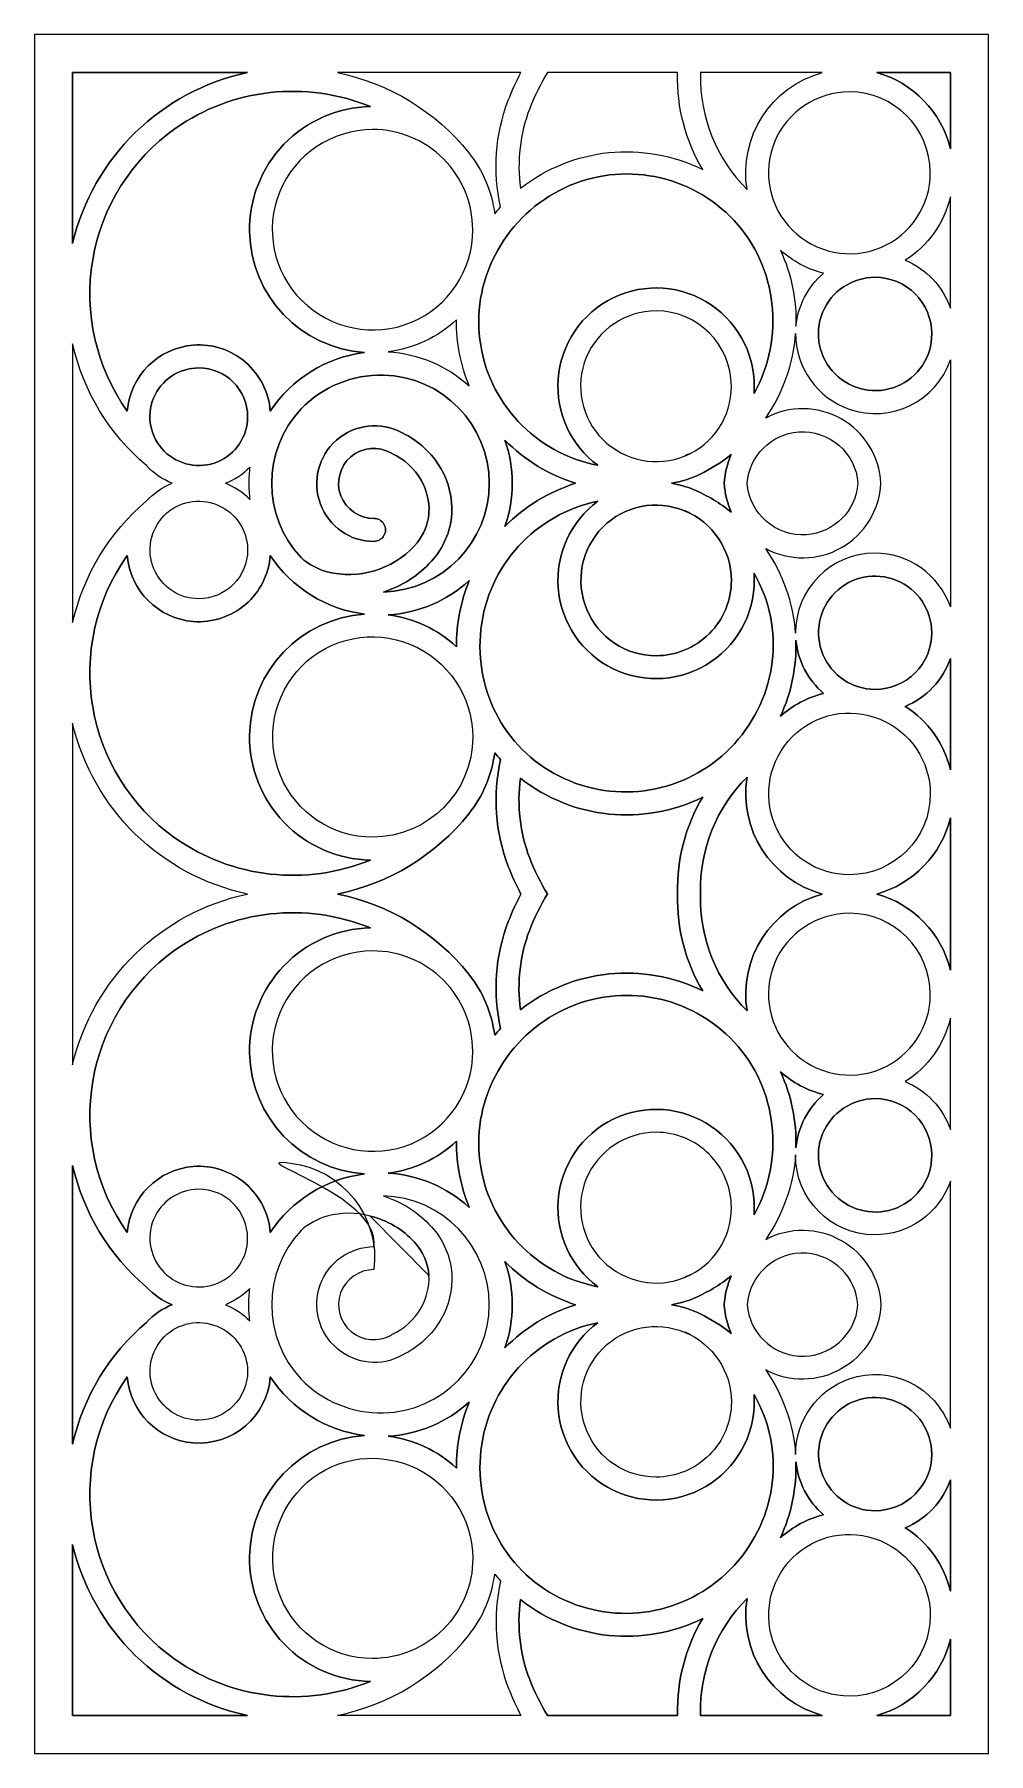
# Model space of a CAD drawing. Header units: centimetres. Extents: x 14.6 to 20.5, y -1.6 to 9.
import ezdxf

# ---------------------------------------------------------------- set-up
doc = ezdxf.new("R2010")
doc.units = ezdxf.units.CM
doc.header["$MEASUREMENT"] = 0
doc.layers.add('layer 1', color=7, linetype='Continuous')

msp = doc.modelspace()

# ---------------------------------------------------------------- linework, layer by layer
at = {"layer": 'layer 1', "color": 250}
for points, knots in [([(14.59694, 9.00077), (14.59694, 9.00077), (20.45784, 9.00077), (20.45784, 9.00077), (20.45784, 9.00077), (20.45784, 9.00077), (20.45784, -1.55598), (20.45784, -1.55598), (20.45784, -1.55598), (20.45784, -1.55598), (14.59694, -1.55598), (14.59694, -1.55598), (14.59694, -1.55598), (14.59694, -1.55598), (14.59694, 9.00077), (14.59694, 9.00077)], [0, 0, 0, 0, 0.2, 0.2, 0.2, 0.2, 0.4, 0.4, 0.4, 0.4, 0.6, 0.6, 0.6, 0.6, 1, 1, 1, 1]), ([(15.90691, 8.766), (15.37506, 8.65404), (14.95609, 8.2453), (14.83171, 7.71621), (14.83171, 7.71621), (14.83171, 7.71621), (14.83171, 8.766), (14.83171, 8.766), (14.83171, 8.766), (14.83171, 8.766), (15.90692, 8.766), (15.90692, 8.766), (15.90692, 8.766), (15.90692, 8.766), (15.90691, 8.766), (15.90691, 8.766)], [0, 0, 0, 0, 0.2, 0.2, 0.2, 0.2, 0.4, 0.4, 0.4, 0.4, 0.6, 0.6, 0.6, 0.6, 1, 1, 1, 1]), ([(16.45842, 8.766), (16.45842, 8.766), (17.58569, 8.766), (17.58569, 8.766), (17.58569, 8.766), (17.55618, 8.71112), (17.5301, 8.65447), (17.50759, 8.59637), (17.50759, 8.59637), (17.42746, 8.3873), (17.41092, 8.15933), (17.46011, 7.9409), (17.46011, 7.9409), (17.4477, 7.92726), (17.43567, 7.91329), (17.42401, 7.899), (17.42401, 7.899), (17.40616, 8.03625), (17.35103, 8.16591), (17.26454, 8.27396), (17.26454, 8.27396), (17.06166, 8.52733), (16.77652, 8.70143), (16.45842, 8.766)], [0, 0, 0, 0, 0.14285714, 0.14285714, 0.14285714, 0.14285714, 0.28571429, 0.28571429, 0.28571429, 0.28571429, 0.42857143, 0.42857143, 0.42857143, 0.42857143, 0.57142857, 0.57142857, 0.57142857, 0.57142857, 0.71428571, 0.71428571, 0.71428571, 0.71428571, 1, 1, 1, 1]), ([(18.54743, 8.766), (18.54743, 8.766), (18.54729, 8.76068), (18.54729, 8.76068), (18.54729, 8.76068), (18.54251, 8.55339), (18.59593, 8.34901), (18.70158, 8.17059), (18.70158, 8.17059), (18.33734, 8.35114), (17.90216, 8.30655), (17.58242, 8.05548), (17.58242, 8.05548), (17.55978, 8.22102), (17.57926, 8.38968), (17.63902, 8.54572), (17.63902, 8.54572), (17.66869, 8.62226), (17.70519, 8.696), (17.74808, 8.76599), (17.74808, 8.76599), (17.74808, 8.76599), (18.54743, 8.766), (18.54743, 8.766)], [0, 0, 0, 0, 0.14285714, 0.14285714, 0.14285714, 0.14285714, 0.28571429, 0.28571429, 0.28571429, 0.28571429, 0.42857143, 0.42857143, 0.42857143, 0.42857143, 0.57142857, 0.57142857, 0.57142857, 0.57142857, 0.71428571, 0.71428571, 0.71428571, 0.71428571, 1, 1, 1, 1]), ([(18.68837, 8.766), (18.68837, 8.766), (19.43514, 8.766), (19.43514, 8.766), (19.43514, 8.766), (19.12092, 8.67899), (18.92225, 8.37029), (18.97397, 8.04838), (18.97397, 8.04838), (18.78565, 8.23552), (18.68233, 8.49193), (18.68811, 8.75736), (18.68811, 8.75736), (18.68818, 8.76024), (18.68827, 8.76312), (18.68837, 8.766)], [0, 0, 0, 0, 0.2, 0.2, 0.2, 0.2, 0.4, 0.4, 0.4, 0.4, 0.6, 0.6, 0.6, 0.6, 1, 1, 1, 1]), ([(20.22307, 8.766), (20.22307, 8.766), (20.22308, 8.29874), (20.22308, 8.29874), (20.22308, 8.29874), (20.1677, 8.52478), (19.99503, 8.70333), (19.7709, 8.766), (19.7709, 8.766), (19.7709, 8.766), (20.22308, 8.766), (20.22308, 8.766), (20.22308, 8.766), (20.22308, 8.766), (20.22307, 8.766), (20.22307, 8.766)], [0, 0, 0, 0, 0.2, 0.2, 0.2, 0.2, 0.4, 0.4, 0.4, 0.4, 0.6, 0.6, 0.6, 0.6, 1, 1, 1, 1]), ([(16.6254, 7.04718), (16.38878, 7.01779), (16.17708, 6.88629), (16.04602, 6.6871), (16.04602, 6.6871), (16.03701, 6.80368), (15.98206, 6.9119), (15.89325, 6.98796), (15.89325, 6.98796), (15.80445, 7.06402), (15.68962, 7.10173), (15.57305, 7.09271), (15.57305, 7.09271), (15.35682, 7.07509), (15.18518, 6.90389), (15.16749, 6.68766), (15.16749, 6.68766), (14.97638, 6.95662), (14.89994, 7.29048), (14.95499, 7.61579), (14.95499, 7.61579), (15.01004, 7.9411), (15.19335, 8.23213), (15.46231, 8.42324), (15.46231, 8.42324), (15.81272, 8.66908), (16.26459, 8.71952), (16.66074, 8.5574), (16.66074, 8.5574), (16.46016, 8.55367), (16.26927, 8.4704), (16.13008, 8.32592), (16.13008, 8.32592), (15.99088, 8.18144), (15.91477, 7.98854), (15.9185, 7.78796), (15.9185, 7.78796), (15.92678, 7.39493), (16.23317, 7.07341), (16.62541, 7.04718), (16.62541, 7.04718), (16.62541, 7.04718), (16.6254, 7.04718), (16.6254, 7.04718)], [0, 0, 0, 0, 0.08333333, 0.08333333, 0.08333333, 0.08333333, 0.16666667, 0.16666667, 0.16666667, 0.16666667, 0.25, 0.25, 0.25, 0.25, 0.33333333, 0.33333333, 0.33333333, 0.33333333, 0.41666667, 0.41666667, 0.41666667, 0.41666667, 0.5, 0.5, 0.5, 0.5, 0.58333333, 0.58333333, 0.58333333, 0.58333333, 0.66666667, 0.66666667, 0.66666667, 0.66666667, 0.75, 0.75, 0.75, 0.75, 0.83333333, 0.83333333, 0.83333333, 0.83333333, 1, 1, 1, 1]), ([(20.09955, 8.15113), (20.10029, 7.95061), (19.98017, 7.76939), (19.7952, 7.69197), (19.7952, 7.69197), (19.61023, 7.61455), (19.39424, 7.65877), (19.25193, 7.80003), (19.25193, 7.80003), (19.10962, 7.94129), (19.06641, 8.15437), (19.14246, 8.33991), (19.14246, 8.33991), (19.2185, 8.52545), (19.4025, 8.64691), (19.60302, 8.64765), (19.60302, 8.64765), (19.87707, 8.64782), (20.09937, 8.42518), (20.09955, 8.15113)], [0, 0, 0, 0, 0.16666667, 0.16666667, 0.16666667, 0.16666667, 0.33333333, 0.33333333, 0.33333333, 0.33333333, 0.5, 0.5, 0.5, 0.5, 0.66666667, 0.66666667, 0.66666667, 0.66666667, 1, 1, 1, 1]), ([(17.28946, 7.80156), (17.29038, 7.55315), (17.14157, 7.32865), (16.91243, 7.23274), (16.91243, 7.23274), (16.68328, 7.13683), (16.41571, 7.19161), (16.2394, 7.36661), (16.2394, 7.36661), (16.0631, 7.54161), (16.00958, 7.80558), (16.10379, 8.03543), (16.10379, 8.03543), (16.198, 8.26528), (16.42594, 8.41574), (16.67435, 8.41666), (16.67435, 8.41666), (16.83738, 8.41677), (16.99378, 8.3521), (17.10914, 8.23689), (17.10914, 8.23689), (17.22449, 8.12168), (17.28936, 7.96459), (17.28946, 7.80156)], [0, 0, 0, 0, 0.14285714, 0.14285714, 0.14285714, 0.14285714, 0.28571429, 0.28571429, 0.28571429, 0.28571429, 0.42857143, 0.42857143, 0.42857143, 0.42857143, 0.57142857, 0.57142857, 0.57142857, 0.57142857, 0.71428571, 0.71428571, 0.71428571, 0.71428571, 1, 1, 1, 1]), ([(18.05695, 6.35479), (17.67353, 6.42815), (17.38109, 6.74028), (17.33284, 7.12766), (17.33284, 7.12766), (17.28459, 7.51504), (17.50151, 7.89396), (17.85522, 8.05913), (17.85522, 8.05913), (18.20893, 8.2243), (18.62879, 8.14267), (18.89484, 7.857), (18.89484, 7.857), (19.16088, 7.57133), (19.20707, 7.13716), (19.01719, 6.79608), (19.01719, 6.79608), (19.03297, 7.01109), (18.93284, 7.21819), (18.75453, 7.33935), (18.75453, 7.33935), (18.57621, 7.46052), (18.3468, 7.47736), (18.1527, 7.38351), (18.1527, 7.38351), (17.95861, 7.28967), (17.82933, 7.09943), (17.81356, 6.88441), (17.81356, 6.88441), (17.79959, 6.67793), (17.89113, 6.47859), (18.05697, 6.35479), (18.05697, 6.35479), (18.05697, 6.35479), (18.05695, 6.35479), (18.05695, 6.35479)], [0, 0, 0, 0, 0.1, 0.1, 0.1, 0.1, 0.2, 0.2, 0.2, 0.2, 0.3, 0.3, 0.3, 0.3, 0.4, 0.4, 0.4, 0.4, 0.5, 0.5, 0.5, 0.5, 0.6, 0.6, 0.6, 0.6, 0.7, 0.7, 0.7, 0.7, 0.8, 0.8, 0.8, 0.8, 1, 1, 1, 1]), ([(20.22308, 7.32011), (20.17706, 7.45326), (20.07619, 7.5602), (19.94592, 7.61384), (19.94592, 7.61384), (20.0854, 7.70288), (20.18477, 7.84254), (20.22308, 8.00353), (20.22308, 8.00353), (20.22308, 8.00353), (20.22308, 7.32011), (20.22308, 7.32011)], [0, 0, 0, 0, 0.25, 0.25, 0.25, 0.25, 0.5, 0.5, 0.5, 0.5, 1, 1, 1, 1]), ([(19.17945, 7.67484), (19.25522, 7.60747), (19.34592, 7.55915), (19.44411, 7.53388), (19.44411, 7.53388), (19.34726, 7.45152), (19.2863, 7.33478), (19.27416, 7.20822), (19.27416, 7.20822), (19.27899, 7.36901), (19.2466, 7.52867), (19.17945, 7.67484)], [0, 0, 0, 0, 0.25, 0.25, 0.25, 0.25, 0.5, 0.5, 0.5, 0.5, 1, 1, 1, 1]), ([(20.10868, 7.16148), (20.1092, 7.02097), (20.02502, 6.89397), (19.8954, 6.83972), (19.8954, 6.83972), (19.76579, 6.78546), (19.61442, 6.81645), (19.5147, 6.91544), (19.5147, 6.91544), (19.41496, 7.01443), (19.38468, 7.16375), (19.43797, 7.29376), (19.43797, 7.29376), (19.49126, 7.42379), (19.6202, 7.5089), (19.76072, 7.50942), (19.76072, 7.50942), (19.85295, 7.50948), (19.94142, 7.4729), (20.00667, 7.40773), (20.00667, 7.40773), (20.07192, 7.34256), (20.10862, 7.2537), (20.10868, 7.16147), (20.10868, 7.16147), (20.10868, 7.16147), (20.10868, 7.16148), (20.10868, 7.16148)], [0, 0, 0, 0, 0.125, 0.125, 0.125, 0.125, 0.25, 0.25, 0.25, 0.25, 0.375, 0.375, 0.375, 0.375, 0.5, 0.5, 0.5, 0.5, 0.625, 0.625, 0.625, 0.625, 0.75, 0.75, 0.75, 0.75, 1, 1, 1, 1]), ([(18.87795, 6.84026), (18.87864, 6.65345), (18.76674, 6.48462), (18.59442, 6.41249), (18.59442, 6.41249), (18.42209, 6.34036), (18.22087, 6.38156), (18.08829, 6.51316), (18.08829, 6.51316), (17.9557, 6.64477), (17.91545, 6.84328), (17.9863, 7.01613), (17.9863, 7.01613), (18.05715, 7.18898), (18.22857, 7.30214), (18.41537, 7.30283), (18.41537, 7.30283), (18.67069, 7.30299), (18.87779, 7.09557), (18.87795, 6.84026)], [0, 0, 0, 0, 0.16666667, 0.16666667, 0.16666667, 0.16666667, 0.33333333, 0.33333333, 0.33333333, 0.33333333, 0.5, 0.5, 0.5, 0.5, 0.66666667, 0.66666667, 0.66666667, 0.66666667, 1, 1, 1, 1]), ([(17.18909, 7.24791), (17.18798, 7.10864), (17.21476, 6.97062), (17.26789, 6.84188), (17.26789, 6.84188), (17.13087, 6.9668), (16.95523, 7.04086), (16.77013, 7.05168), (16.77013, 7.05168), (16.92689, 7.07172), (17.07336, 7.1403), (17.18909, 7.24791), (17.18909, 7.24791), (17.18909, 7.24791), (17.18909, 7.24791), (17.18909, 7.24791)], [0, 0, 0, 0, 0.2, 0.2, 0.2, 0.2, 0.4, 0.4, 0.4, 0.4, 0.6, 0.6, 0.6, 0.6, 1, 1, 1, 1]), ([(14.83171, 5.38854), (14.83171, 5.38854), (14.83171, 7.09986), (14.83171, 7.09986), (14.83171, 7.09986), (14.89823, 6.80834), (15.05709, 6.54629), (15.28486, 6.35257), (15.28486, 6.35257), (15.32912, 6.30521), (15.38325, 6.26822), (15.44345, 6.2442), (15.44345, 6.2442), (15.38325, 6.22017), (15.32912, 6.18318), (15.28486, 6.13582), (15.28486, 6.13582), (15.05711, 5.94208), (14.89818, 5.68006), (14.83171, 5.38854)], [0, 0, 0, 0, 0.16666667, 0.16666667, 0.16666667, 0.16666667, 0.33333333, 0.33333333, 0.33333333, 0.33333333, 0.5, 0.5, 0.5, 0.5, 0.66666667, 0.66666667, 0.66666667, 0.66666667, 1, 1, 1, 1]), ([(20.22308, 7.00284), (20.13568, 6.7476), (19.85734, 6.61173), (19.60209, 6.69912), (19.60209, 6.69912), (19.40446, 6.76835), (19.27209, 6.95514), (19.27192, 7.16455), (19.27192, 7.16455), (19.25849, 6.97812), (19.19512, 6.79866), (19.08857, 6.6451), (19.08857, 6.6451), (19.23379, 6.72289), (19.40872, 6.72095), (19.55219, 6.63998), (19.55219, 6.63998), (19.69566, 6.559), (19.7878, 6.40873), (19.79625, 6.24421), (19.79625, 6.24421), (19.78832, 6.07965), (19.69673, 5.9306), (19.55352, 5.84917), (19.55352, 5.84917), (19.4103, 5.76773), (19.23404, 5.76596), (19.08857, 5.84329), (19.08857, 5.84329), (19.19513, 5.68974), (19.25846, 5.51027), (19.27192, 5.32386), (19.27192, 5.32386), (19.27007, 5.59364), (19.48787, 5.81385), (19.75765, 5.81572), (19.75765, 5.81572), (19.96705, 5.81569), (20.15371, 5.68314), (20.22308, 5.48556), (20.22308, 5.48556), (20.22308, 5.48556), (20.22308, 7.00284), (20.22308, 7.00284)], [0, 0, 0, 0, 0.08333333, 0.08333333, 0.08333333, 0.08333333, 0.16666667, 0.16666667, 0.16666667, 0.16666667, 0.25, 0.25, 0.25, 0.25, 0.33333333, 0.33333333, 0.33333333, 0.33333333, 0.41666667, 0.41666667, 0.41666667, 0.41666667, 0.5, 0.5, 0.5, 0.5, 0.58333333, 0.58333333, 0.58333333, 0.58333333, 0.66666667, 0.66666667, 0.66666667, 0.66666667, 0.75, 0.75, 0.75, 0.75, 0.83333333, 0.83333333, 0.83333333, 0.83333333, 1, 1, 1, 1]), ([(15.90647, 6.65342), (15.90692, 6.53238), (15.83441, 6.42299), (15.72275, 6.37625), (15.72275, 6.37625), (15.6111, 6.32952), (15.48072, 6.35621), (15.39481, 6.44147), (15.39481, 6.44147), (15.3089, 6.52675), (15.28281, 6.65537), (15.32872, 6.76737), (15.32872, 6.76737), (15.37462, 6.87937), (15.4857, 6.95269), (15.60674, 6.95314), (15.60674, 6.95314), (15.77217, 6.95324), (15.90636, 6.81884), (15.90647, 6.65341), (15.90647, 6.65341), (15.90647, 6.65341), (15.90647, 6.65342), (15.90647, 6.65342)], [0, 0, 0, 0, 0.14285714, 0.14285714, 0.14285714, 0.14285714, 0.28571429, 0.28571429, 0.28571429, 0.28571429, 0.42857143, 0.42857143, 0.42857143, 0.42857143, 0.57142857, 0.57142857, 0.57142857, 0.57142857, 0.71428571, 0.71428571, 0.71428571, 0.71428571, 1, 1, 1, 1]), ([(16.79341, 6.42792), (16.86813, 6.39261), (16.93041, 6.33543), (16.97198, 6.264), (16.97198, 6.264), (17.00671, 6.20359), (17.02357, 6.13453), (17.02061, 6.06492), (17.02061, 6.06492), (17.01977, 6.05435), (17.01845, 6.04381), (17.01665, 6.03336), (17.01665, 6.03336), (17.0055, 5.96884), (16.97604, 5.90885), (16.93182, 5.86056), (16.93182, 5.86056), (16.79573, 5.71333), (16.58995, 5.6521), (16.39545, 5.70074), (16.39545, 5.70074), (16.33617, 5.7173), (16.28137, 5.74703), (16.23517, 5.78769), (16.23517, 5.78769), (15.99478, 6.04423), (15.99502, 6.44376), (16.23508, 6.7006), (16.23508, 6.7006), (16.36673, 6.83808), (16.55059, 6.91341), (16.74086, 6.90793), (16.74086, 6.90793), (17.1017, 6.90036), (17.39041, 6.60512), (17.39087, 6.2442), (17.39087, 6.2442), (17.39078, 5.88254), (17.10217, 5.58658), (16.74065, 5.57642), (16.74065, 5.57642), (16.85389, 5.61256), (16.95563, 5.67773), (17.03578, 5.7655), (17.03578, 5.7655), (17.10913, 5.84564), (17.15332, 5.94809), (17.16122, 6.05644), (17.16122, 6.05644), (17.16585, 6.15368), (17.14251, 6.25016), (17.09391, 6.33451), (17.09391, 6.33451), (17.03844, 6.42999), (16.95555, 6.50652), (16.85594, 6.55417), (16.85594, 6.55417), (16.72552, 6.62527), (16.56463, 6.60762), (16.45272, 6.50994), (16.45272, 6.50994), (16.34082, 6.41226), (16.30159, 6.25522), (16.35442, 6.1164), (16.35442, 6.1164), (16.40724, 5.97757), (16.53416, 5.88633), (16.68269, 5.88775), (16.68269, 5.88775), (16.70785, 5.88775), (16.7311, 5.90117), (16.74368, 5.92296), (16.74368, 5.92296), (16.75627, 5.94475), (16.75627, 5.9716), (16.74369, 5.99339), (16.74369, 5.99339), (16.73111, 6.01519), (16.70786, 6.02861), (16.6827, 6.02861), (16.6827, 6.02861), (16.59235, 6.02781), (16.5111, 6.08348), (16.47924, 6.16802), (16.47924, 6.16802), (16.44737, 6.25257), (16.47167, 6.34802), (16.54007, 6.40705), (16.54007, 6.40705), (16.60847, 6.46607), (16.70978, 6.47424), (16.78875, 6.43034), (16.78875, 6.43034), (16.79028, 6.42948), (16.79183, 6.42867), (16.79342, 6.42792), (16.79342, 6.42792), (16.79342, 6.42792), (16.79341, 6.42792), (16.79341, 6.42792)], [0, 0, 0, 0, 0.03846154, 0.03846154, 0.03846154, 0.03846154, 0.07692308, 0.07692308, 0.07692308, 0.07692308, 0.11538462, 0.11538462, 0.11538462, 0.11538462, 0.15384615, 0.15384615, 0.15384615, 0.15384615, 0.19230769, 0.19230769, 0.19230769, 0.19230769, 0.23076923, 0.23076923, 0.23076923, 0.23076923, 0.26923077, 0.26923077, 0.26923077, 0.26923077, 0.30769231, 0.30769231, 0.30769231, 0.30769231, 0.34615385, 0.34615385, 0.34615385, 0.34615385, 0.38461538, 0.38461538, 0.38461538, 0.38461538, 0.42307692, 0.42307692, 0.42307692, 0.42307692, 0.46153846, 0.46153846, 0.46153846, 0.46153846, 0.5, 0.5, 0.5, 0.5, 0.53846154, 0.53846154, 0.53846154, 0.53846154, 0.57692308, 0.57692308, 0.57692308, 0.57692308, 0.61538462, 0.61538462, 0.61538462, 0.61538462, 0.65384615, 0.65384615, 0.65384615, 0.65384615, 0.69230769, 0.69230769, 0.69230769, 0.69230769, 0.73076923, 0.73076923, 0.73076923, 0.73076923, 0.76923077, 0.76923077, 0.76923077, 0.76923077, 0.80769231, 0.80769231, 0.80769231, 0.80769231, 0.84615385, 0.84615385, 0.84615385, 0.84615385, 0.88461538, 0.88461538, 0.88461538, 0.88461538, 0.92307692, 0.92307692, 0.92307692, 0.92307692, 1, 1, 1, 1]), ([(19.65514, 6.2442), (19.64178, 6.43201), (19.47913, 6.57346), (19.29132, 6.5601), (19.29132, 6.5601), (19.12226, 6.54742), (18.98794, 6.41327), (18.97542, 6.2442), (18.97542, 6.2442), (18.98878, 6.05639), (19.15143, 5.91493), (19.33924, 5.92829), (19.33924, 5.92829), (19.50831, 5.94097), (19.64263, 6.07512), (19.65514, 6.2442)], [0, 0, 0, 0, 0.2, 0.2, 0.2, 0.2, 0.4, 0.4, 0.4, 0.4, 0.6, 0.6, 0.6, 0.6, 1, 1, 1, 1]), ([(17.53173, 6.24421), (17.53173, 6.15373), (17.51654, 6.06387), (17.48681, 5.97842), (17.48681, 5.97842), (17.60736, 6.10151), (17.75661, 6.19284), (17.92106, 6.2442), (17.92106, 6.2442), (17.75661, 6.29553), (17.60738, 6.38689), (17.48683, 6.50997), (17.48683, 6.50997), (17.51655, 6.42452), (17.53173, 6.33466), (17.53173, 6.24419), (17.53173, 6.24419), (17.53173, 6.24419), (17.53173, 6.24421), (17.53173, 6.24421)], [0, 0, 0, 0, 0.16666667, 0.16666667, 0.16666667, 0.16666667, 0.33333333, 0.33333333, 0.33333333, 0.33333333, 0.5, 0.5, 0.5, 0.5, 0.66666667, 0.66666667, 0.66666667, 0.66666667, 1, 1, 1, 1]), ([(15.91399, 6.2442), (15.91399, 6.27747), (15.91604, 6.31073), (15.92014, 6.34375), (15.92014, 6.34375), (15.8775, 6.30058), (15.82637, 6.26668), (15.77001, 6.2442), (15.77001, 6.2442), (15.82637, 6.22171), (15.87749, 6.18781), (15.92014, 6.14465), (15.92014, 6.14465), (15.91604, 6.17767), (15.91399, 6.21092), (15.91399, 6.2442)], [0, 0, 0, 0, 0.2, 0.2, 0.2, 0.2, 0.4, 0.4, 0.4, 0.4, 0.6, 0.6, 0.6, 0.6, 1, 1, 1, 1]), ([(18.83431, 6.2442), (18.83735, 6.18317), (18.85197, 6.12329), (18.8774, 6.06773), (18.8774, 6.06773), (18.80725, 6.12303), (18.7303, 6.16908), (18.64841, 6.20476), (18.64841, 6.20476), (18.60384, 6.22343), (18.5572, 6.23666), (18.50947, 6.2442), (18.50947, 6.2442), (18.57089, 6.25389), (18.63044, 6.27302), (18.68601, 6.30092), (18.68601, 6.30092), (18.75396, 6.33379), (18.81813, 6.37393), (18.87741, 6.42066), (18.87741, 6.42066), (18.85198, 6.3651), (18.83735, 6.30523), (18.83431, 6.24421), (18.83431, 6.24421), (18.83431, 6.24421), (18.83431, 6.2442), (18.83431, 6.2442)], [0, 0, 0, 0, 0.125, 0.125, 0.125, 0.125, 0.25, 0.25, 0.25, 0.25, 0.375, 0.375, 0.375, 0.375, 0.5, 0.5, 0.5, 0.5, 0.625, 0.625, 0.625, 0.625, 0.75, 0.75, 0.75, 0.75, 1, 1, 1, 1]), ([(18.62373, 6.42726), (18.61361, 6.42237), (18.6034, 6.41768), (18.59311, 6.41318), (18.59311, 6.41318), (18.59311, 6.41318), (18.62373, 6.42726), (18.62373, 6.42726)], [0, 0, 0, 0, 0.33333333, 0.33333333, 0.33333333, 0.33333333, 1, 1, 1, 1]), ([(15.90647, 5.83498), (15.90602, 5.95639), (15.83248, 6.06557), (15.72015, 6.11163), (15.72015, 6.11163), (15.60781, 6.15768), (15.48035, 6.13308), (15.39481, 6.04692), (15.39481, 6.04692), (15.30927, 5.96076), (15.28406, 5.83155), (15.33093, 5.71955), (15.33093, 5.71955), (15.3778, 5.60755), (15.48533, 5.53481), (15.60674, 5.53526), (15.60674, 5.53526), (15.68628, 5.53531), (15.76255, 5.56695), (15.81875, 5.62323), (15.81875, 5.62323), (15.87497, 5.67952), (15.90652, 5.75544), (15.90647, 5.83498), (15.90647, 5.83498), (15.90647, 5.83498), (15.90647, 5.83498), (15.90647, 5.83498)], [0, 0, 0, 0, 0.125, 0.125, 0.125, 0.125, 0.25, 0.25, 0.25, 0.25, 0.375, 0.375, 0.375, 0.375, 0.5, 0.5, 0.5, 0.5, 0.625, 0.625, 0.625, 0.625, 0.75, 0.75, 0.75, 0.75, 1, 1, 1, 1]), ([(18.05695, 6.1336), (17.67294, 6.05532), (17.38316, 5.73844), (17.33942, 5.34898), (17.33942, 5.34898), (17.29567, 4.95952), (17.49813, 4.59076), (17.85521, 4.42924), (17.85521, 4.42924), (18.21228, 4.26771), (18.63278, 4.35475), (18.89639, 4.64476), (18.89639, 4.64476), (19.16, 4.93476), (19.21195, 5.35223), (19.01719, 5.69232), (19.01719, 5.69232), (19.03296, 5.47731), (18.93284, 5.27021), (18.75453, 5.14905), (18.75453, 5.14905), (18.57621, 5.02788), (18.3468, 5.01104), (18.15271, 5.10488), (18.15271, 5.10488), (17.95862, 5.19872), (17.82933, 5.38897), (17.81356, 5.60398), (17.81356, 5.60398), (17.79952, 5.81032), (17.89129, 6.00982), (18.05696, 6.13361), (18.05696, 6.13361), (18.05696, 6.13361), (18.05695, 6.1336), (18.05695, 6.1336)], [0, 0, 0, 0, 0.1, 0.1, 0.1, 0.1, 0.2, 0.2, 0.2, 0.2, 0.3, 0.3, 0.3, 0.3, 0.4, 0.4, 0.4, 0.4, 0.5, 0.5, 0.5, 0.5, 0.6, 0.6, 0.6, 0.6, 0.7, 0.7, 0.7, 0.7, 0.8, 0.8, 0.8, 0.8, 1, 1, 1, 1]), ([(18.87795, 5.64814), (18.87727, 5.83552), (18.76377, 6.00403), (18.5904, 6.07511), (18.5904, 6.07511), (18.41702, 6.14618), (18.2203, 6.10822), (18.08829, 5.97524), (18.08829, 5.97524), (17.95628, 5.84226), (17.91737, 5.64285), (17.98971, 5.46999), (17.98971, 5.46999), (18.06205, 5.29714), (18.228, 5.18488), (18.41537, 5.18557), (18.41537, 5.18557), (18.53814, 5.18565), (18.65584, 5.23449), (18.74259, 5.32135), (18.74259, 5.32135), (18.82934, 5.40821), (18.87803, 5.52539), (18.87795, 5.64815), (18.87795, 5.64815), (18.87795, 5.64815), (18.87795, 5.64814), (18.87795, 5.64814)], [0, 0, 0, 0, 0.125, 0.125, 0.125, 0.125, 0.25, 0.25, 0.25, 0.25, 0.375, 0.375, 0.375, 0.375, 0.5, 0.5, 0.5, 0.5, 0.625, 0.625, 0.625, 0.625, 0.75, 0.75, 0.75, 0.75, 1, 1, 1, 1]), ([(18.62373, 6.06114), (18.61361, 6.06602), (18.6034, 6.07071), (18.59311, 6.07522), (18.59311, 6.07522), (18.59311, 6.07522), (18.62373, 6.06114), (18.62373, 6.06114)], [0, 0, 0, 0, 0.33333333, 0.33333333, 0.33333333, 0.33333333, 1, 1, 1, 1]), ([(16.66074, 3.931), (16.46041, 3.93447), (16.26965, 4.01739), (16.13046, 4.16151), (16.13046, 4.16151), (15.99126, 4.30563), (15.91502, 4.5001), (15.9185, 4.70044), (15.9185, 4.70044), (15.92635, 5.09302), (16.23365, 5.4146), (16.62541, 5.44122), (16.62541, 5.44122), (16.38892, 5.47052), (16.17706, 5.60226), (16.04602, 5.8013), (16.04602, 5.8013), (16.03717, 5.68486), (15.98243, 5.5767), (15.89383, 5.50063), (15.89383, 5.50063), (15.80523, 5.42455), (15.68948, 5.38683), (15.57304, 5.39568), (15.57304, 5.39568), (15.35703, 5.41309), (15.18536, 5.58476), (15.16749, 5.80073), (15.16749, 5.80073), (14.76974, 5.23945), (14.90103, 4.46291), (15.46231, 4.06516), (15.46231, 4.06516), (15.81305, 3.81928), (16.26438, 3.76861), (16.66075, 3.931), (16.66075, 3.931), (16.66075, 3.931), (16.66074, 3.931), (16.66074, 3.931)], [0, 0, 0, 0, 0.09090909, 0.09090909, 0.09090909, 0.09090909, 0.18181818, 0.18181818, 0.18181818, 0.18181818, 0.27272727, 0.27272727, 0.27272727, 0.27272727, 0.36363636, 0.36363636, 0.36363636, 0.36363636, 0.45454545, 0.45454545, 0.45454545, 0.45454545, 0.54545455, 0.54545455, 0.54545455, 0.54545455, 0.63636364, 0.63636364, 0.63636364, 0.63636364, 0.72727273, 0.72727273, 0.72727273, 0.72727273, 0.81818182, 0.81818182, 0.81818182, 0.81818182, 1, 1, 1, 1]), ([(20.10868, 5.32692), (20.10816, 5.46786), (20.02279, 5.59462), (19.89238, 5.64808), (19.89238, 5.64808), (19.76197, 5.70154), (19.614, 5.67299), (19.5147, 5.57296), (19.5147, 5.57296), (19.41539, 5.47294), (19.38613, 5.32294), (19.44054, 5.19292), (19.44054, 5.19292), (19.49495, 5.0629), (19.61978, 4.97846), (19.76072, 4.97898), (19.76072, 4.97898), (19.95301, 4.9791), (20.1088, 5.13464), (20.10868, 5.32693), (20.10868, 5.32693), (20.10868, 5.32693), (20.10868, 5.32692), (20.10868, 5.32692)], [0, 0, 0, 0, 0.14285714, 0.14285714, 0.14285714, 0.14285714, 0.28571429, 0.28571429, 0.28571429, 0.28571429, 0.42857143, 0.42857143, 0.42857143, 0.42857143, 0.57142857, 0.57142857, 0.57142857, 0.57142857, 0.71428571, 0.71428571, 0.71428571, 0.71428571, 1, 1, 1, 1]), ([(16.77011, 5.43672), (16.92681, 5.41671), (17.07337, 5.34805), (17.18908, 5.2405), (17.18908, 5.2405), (17.18797, 5.37973), (17.21478, 5.51782), (17.26789, 5.64652), (17.26789, 5.64652), (17.13095, 5.52164), (16.95514, 5.44756), (16.77012, 5.43671), (16.77012, 5.43671), (16.77012, 5.43671), (16.77011, 5.43672), (16.77011, 5.43672)], [0, 0, 0, 0, 0.2, 0.2, 0.2, 0.2, 0.4, 0.4, 0.4, 0.4, 0.6, 0.6, 0.6, 0.6, 1, 1, 1, 1]), ([(17.28946, 4.68684), (17.28854, 4.936), (17.13763, 5.16008), (16.90708, 5.25459), (16.90708, 5.25459), (16.67653, 5.3491), (16.41495, 5.29862), (16.2394, 5.12179), (16.2394, 5.12179), (16.06386, 4.94495), (16.01213, 4.67979), (16.10832, 4.44994), (16.10832, 4.44994), (16.20452, 4.22009), (16.42519, 4.07082), (16.67435, 4.07173), (16.67435, 4.07173), (17.01428, 4.07195), (17.28967, 4.34691), (17.28946, 4.68684)], [0, 0, 0, 0, 0.16666667, 0.16666667, 0.16666667, 0.16666667, 0.33333333, 0.33333333, 0.33333333, 0.33333333, 0.5, 0.5, 0.5, 0.5, 0.66666667, 0.66666667, 0.66666667, 0.66666667, 1, 1, 1, 1]), ([(19.17947, 4.81357), (19.25521, 4.88092), (19.34596, 4.92926), (19.44412, 4.95453), (19.44412, 4.95453), (19.3473, 5.03681), (19.28632, 5.15368), (19.27416, 5.28016), (19.27416, 5.28016), (19.279, 5.11943), (19.24657, 4.95969), (19.17945, 4.81356), (19.17945, 4.81356), (19.17945, 4.81356), (19.17947, 4.81357), (19.17947, 4.81357)], [0, 0, 0, 0, 0.2, 0.2, 0.2, 0.2, 0.4, 0.4, 0.4, 0.4, 0.6, 0.6, 0.6, 0.6, 1, 1, 1, 1]), ([(20.22307, 4.48488), (20.22307, 4.48488), (20.22308, 5.16829), (20.22308, 5.16829), (20.22308, 5.16829), (20.17712, 5.0352), (20.07611, 4.92819), (19.94592, 4.87456), (19.94592, 4.87456), (20.08535, 4.78559), (20.18476, 4.64576), (20.22308, 4.48487), (20.22308, 4.48487), (20.22308, 4.48487), (20.22307, 4.48488), (20.22307, 4.48488)], [0, 0, 0, 0, 0.2, 0.2, 0.2, 0.2, 0.4, 0.4, 0.4, 0.4, 0.6, 0.6, 0.6, 0.6, 1, 1, 1, 1]), ([(20.09955, 4.33727), (20.09881, 4.5384), (19.97698, 4.71928), (19.79089, 4.79557), (19.79089, 4.79557), (19.60478, 4.87186), (19.39363, 4.8311), (19.25193, 4.68836), (19.25193, 4.68836), (19.11023, 4.54562), (19.06847, 4.33157), (19.14612, 4.14604), (19.14612, 4.14604), (19.22377, 3.9605), (19.40189, 3.84001), (19.60302, 3.84075), (19.60302, 3.84075), (19.87742, 3.84092), (20.09972, 4.06287), (20.09955, 4.33727)], [0, 0, 0, 0, 0.16666667, 0.16666667, 0.16666667, 0.16666667, 0.33333333, 0.33333333, 0.33333333, 0.33333333, 0.5, 0.5, 0.5, 0.5, 0.66666667, 0.66666667, 0.66666667, 0.66666667, 1, 1, 1, 1]), ([(14.83171, 2.6726), (14.83171, 2.6726), (14.83171, 4.77218), (14.83171, 4.77218), (14.83171, 4.77218), (14.95636, 4.24315), (15.375, 3.83408), (15.90692, 3.72239), (15.90692, 3.72239), (15.37506, 3.61043), (14.95608, 3.20169), (14.83171, 2.6726), (14.83171, 2.6726), (14.83171, 2.6726), (14.83171, 2.6726), (14.83171, 2.6726)], [0, 0, 0, 0, 0.2, 0.2, 0.2, 0.2, 0.4, 0.4, 0.4, 0.4, 0.6, 0.6, 0.6, 0.6, 1, 1, 1, 1]), ([(17.26453, 3.23033), (17.06166, 3.48371), (16.77654, 3.65782), (16.45844, 3.72239), (16.45844, 3.72239), (16.77653, 3.78702), (17.06171, 3.96105), (17.26454, 4.21446), (17.26454, 4.21446), (17.35103, 4.32251), (17.40619, 4.45215), (17.42401, 4.5894), (17.42401, 4.5894), (17.43567, 4.57512), (17.44771, 4.56115), (17.46011, 4.5475), (17.46011, 4.5475), (17.41095, 4.32906), (17.42744, 4.10108), (17.50759, 3.89202), (17.50759, 3.89202), (17.5301, 3.83391), (17.55618, 3.77726), (17.5857, 3.72238), (17.5857, 3.72238), (17.55617, 3.66752), (17.53009, 3.61088), (17.50759, 3.55278), (17.50759, 3.55278), (17.42746, 3.3437), (17.41092, 3.11572), (17.46011, 2.89728), (17.46011, 2.89728), (17.44771, 2.88365), (17.43567, 2.86968), (17.42402, 2.8554), (17.42402, 2.8554), (17.40617, 2.99264), (17.35104, 3.12229), (17.26454, 3.23032), (17.26454, 3.23032), (17.26454, 3.23032), (17.26453, 3.23033), (17.26453, 3.23033)], [0, 0, 0, 0, 0.08333333, 0.08333333, 0.08333333, 0.08333333, 0.16666667, 0.16666667, 0.16666667, 0.16666667, 0.25, 0.25, 0.25, 0.25, 0.33333333, 0.33333333, 0.33333333, 0.33333333, 0.41666667, 0.41666667, 0.41666667, 0.41666667, 0.5, 0.5, 0.5, 0.5, 0.58333333, 0.58333333, 0.58333333, 0.58333333, 0.66666667, 0.66666667, 0.66666667, 0.66666667, 0.75, 0.75, 0.75, 0.75, 0.83333333, 0.83333333, 0.83333333, 0.83333333, 1, 1, 1, 1]), ([(18.97397, 4.44002), (18.78559, 4.25273), (18.68226, 3.99661), (18.68811, 3.73104), (18.68811, 3.73104), (18.68811, 3.73104), (18.68837, 3.72239), (18.68837, 3.72239), (18.68837, 3.72239), (18.68827, 3.71951), (18.68818, 3.71662), (18.68811, 3.71374), (18.68811, 3.71374), (18.68233, 3.44816), (18.78555, 3.192), (18.97397, 3.00477), (18.97397, 3.00477), (18.92231, 3.32632), (19.12128, 3.63547), (19.43514, 3.72239), (19.43514, 3.72239), (19.12118, 3.80899), (18.92263, 4.11843), (18.97398, 4.44003), (18.97398, 4.44003), (18.97398, 4.44003), (18.97397, 4.44002), (18.97397, 4.44002)], [0, 0, 0, 0, 0.125, 0.125, 0.125, 0.125, 0.25, 0.25, 0.25, 0.25, 0.375, 0.375, 0.375, 0.375, 0.5, 0.5, 0.5, 0.5, 0.625, 0.625, 0.625, 0.625, 0.75, 0.75, 0.75, 0.75, 1, 1, 1, 1]), ([(17.58242, 3.01186), (17.55978, 3.17742), (17.57926, 3.34608), (17.63903, 3.50213), (17.63903, 3.50213), (17.6687, 3.57867), (17.70521, 3.6524), (17.74808, 3.7224), (17.74808, 3.7224), (17.70519, 3.7924), (17.66869, 3.86614), (17.63902, 3.94269), (17.63902, 3.94269), (17.57925, 4.09872), (17.55979, 4.26738), (17.58242, 4.43293), (17.58242, 4.43293), (17.90229, 4.182), (18.33744, 4.13707), (18.70159, 4.31781), (18.70159, 4.31781), (18.59595, 4.13937), (18.54249, 3.93499), (18.54729, 3.72768), (18.54729, 3.72768), (18.54729, 3.72768), (18.54737, 3.72494), (18.54737, 3.72494), (18.54737, 3.72494), (18.54737, 3.72494), (18.54743, 3.72238), (18.54743, 3.72238), (18.54743, 3.72238), (18.54743, 3.72238), (18.54729, 3.71709), (18.54729, 3.71709), (18.54729, 3.71709), (18.54252, 3.50979), (18.59593, 3.3054), (18.70158, 3.12699), (18.70158, 3.12699), (18.33733, 3.30753), (17.90215, 3.26294), (17.58241, 3.01185), (17.58241, 3.01185), (17.58241, 3.01185), (17.58242, 3.01186), (17.58242, 3.01186)], [0, 0, 0, 0, 0.07692308, 0.07692308, 0.07692308, 0.07692308, 0.15384615, 0.15384615, 0.15384615, 0.15384615, 0.23076923, 0.23076923, 0.23076923, 0.23076923, 0.30769231, 0.30769231, 0.30769231, 0.30769231, 0.38461538, 0.38461538, 0.38461538, 0.38461538, 0.46153846, 0.46153846, 0.46153846, 0.46153846, 0.53846154, 0.53846154, 0.53846154, 0.53846154, 0.61538462, 0.61538462, 0.61538462, 0.61538462, 0.69230769, 0.69230769, 0.69230769, 0.69230769, 0.76923077, 0.76923077, 0.76923077, 0.76923077, 0.84615385, 0.84615385, 0.84615385, 0.84615385, 1, 1, 1, 1]), ([(20.22307, 3.25513), (20.22307, 3.25513), (20.22308, 4.18966), (20.22308, 4.18966), (20.22308, 4.18966), (20.16784, 3.96376), (19.99484, 3.78511), (19.7709, 3.72239), (19.7709, 3.72239), (19.99487, 3.65977), (20.16774, 3.481), (20.22307, 3.25512), (20.22307, 3.25512), (20.22307, 3.25512), (20.22307, 3.25513), (20.22307, 3.25513)], [0, 0, 0, 0, 0.2, 0.2, 0.2, 0.2, 0.4, 0.4, 0.4, 0.4, 0.6, 0.6, 0.6, 0.6, 1, 1, 1, 1]), ([(16.66074, 3.51379), (16.46016, 3.51006), (16.26927, 3.42679), (16.13007, 3.28231), (16.13007, 3.28231), (15.99088, 3.13784), (15.91477, 2.94494), (15.9185, 2.74435), (15.9185, 2.74435), (15.92678, 2.35132), (16.23317, 2.0298), (16.62541, 2.00357), (16.62541, 2.00357), (16.38879, 1.97418), (16.17709, 1.84268), (16.04603, 1.6435), (16.04603, 1.6435), (16.03701, 1.76007), (15.98206, 1.8683), (15.89325, 1.94436), (15.89325, 1.94436), (15.80445, 2.02041), (15.68961, 2.05812), (15.57304, 2.04911), (15.57304, 2.04911), (15.35681, 2.03148), (15.18518, 1.86027), (15.16749, 1.64405), (15.16749, 1.64405), (14.76953, 2.20412), (14.90223, 2.98167), (15.4623, 3.37964), (15.4623, 3.37964), (15.81272, 3.62547), (16.26459, 3.67591), (16.66075, 3.51379), (16.66075, 3.51379), (16.66075, 3.51379), (16.66074, 3.51379), (16.66074, 3.51379)], [0, 0, 0, 0, 0.09090909, 0.09090909, 0.09090909, 0.09090909, 0.18181818, 0.18181818, 0.18181818, 0.18181818, 0.27272727, 0.27272727, 0.27272727, 0.27272727, 0.36363636, 0.36363636, 0.36363636, 0.36363636, 0.45454545, 0.45454545, 0.45454545, 0.45454545, 0.54545455, 0.54545455, 0.54545455, 0.54545455, 0.63636364, 0.63636364, 0.63636364, 0.63636364, 0.72727273, 0.72727273, 0.72727273, 0.72727273, 0.81818182, 0.81818182, 0.81818182, 0.81818182, 1, 1, 1, 1]), ([(20.09955, 3.10752), (20.10029, 2.907), (19.98017, 2.72578), (19.7952, 2.64836), (19.7952, 2.64836), (19.61023, 2.57094), (19.39424, 2.61517), (19.25193, 2.75642), (19.25193, 2.75642), (19.10962, 2.89768), (19.06641, 3.11076), (19.14246, 3.2963), (19.14246, 3.2963), (19.2185, 3.48184), (19.40251, 3.6033), (19.60302, 3.60404), (19.60302, 3.60404), (19.87707, 3.60421), (20.09937, 3.38157), (20.09955, 3.10752)], [0, 0, 0, 0, 0.16666667, 0.16666667, 0.16666667, 0.16666667, 0.33333333, 0.33333333, 0.33333333, 0.33333333, 0.5, 0.5, 0.5, 0.5, 0.66666667, 0.66666667, 0.66666667, 0.66666667, 1, 1, 1, 1]), ([(17.28946, 2.75795), (17.29038, 2.50954), (17.14157, 2.28505), (16.91243, 2.18913), (16.91243, 2.18913), (16.68328, 2.09322), (16.41571, 2.14801), (16.2394, 2.323), (16.2394, 2.323), (16.0631, 2.498), (16.00958, 2.76197), (16.10379, 2.99182), (16.10379, 2.99182), (16.198, 3.22167), (16.42594, 3.37214), (16.67435, 3.37306), (16.67435, 3.37306), (16.83738, 3.37316), (16.99378, 3.3085), (17.10914, 3.19329), (17.10914, 3.19329), (17.22449, 3.07808), (17.28936, 2.92098), (17.28946, 2.75795)], [0, 0, 0, 0, 0.14285714, 0.14285714, 0.14285714, 0.14285714, 0.28571429, 0.28571429, 0.28571429, 0.28571429, 0.42857143, 0.42857143, 0.42857143, 0.42857143, 0.57142857, 0.57142857, 0.57142857, 0.57142857, 0.71428571, 0.71428571, 0.71428571, 0.71428571, 1, 1, 1, 1]), ([(18.05695, 1.31118), (17.67353, 1.38454), (17.38108, 1.69667), (17.33283, 2.08406), (17.33283, 2.08406), (17.28457, 2.47144), (17.50149, 2.85037), (17.85521, 3.01555), (17.85521, 3.01555), (18.20892, 3.18073), (18.62879, 3.0991), (18.89484, 2.81342), (18.89484, 2.81342), (19.1609, 2.52773), (19.20708, 2.09355), (19.01719, 1.75247), (19.01719, 1.75247), (19.03297, 1.96748), (18.93284, 2.17458), (18.75452, 2.29574), (18.75452, 2.29574), (18.57621, 2.41691), (18.3468, 2.43375), (18.1527, 2.33991), (18.1527, 2.33991), (17.95861, 2.24606), (17.82933, 2.05582), (17.81356, 1.84081), (17.81356, 1.84081), (17.79959, 1.63432), (17.89113, 1.43498), (18.05697, 1.31118), (18.05697, 1.31118), (18.05697, 1.31118), (18.05695, 1.31118), (18.05695, 1.31118)], [0, 0, 0, 0, 0.1, 0.1, 0.1, 0.1, 0.2, 0.2, 0.2, 0.2, 0.3, 0.3, 0.3, 0.3, 0.4, 0.4, 0.4, 0.4, 0.5, 0.5, 0.5, 0.5, 0.6, 0.6, 0.6, 0.6, 0.7, 0.7, 0.7, 0.7, 0.8, 0.8, 0.8, 0.8, 1, 1, 1, 1]), ([(20.22308, 2.27649), (20.17705, 2.40965), (20.07619, 2.51659), (19.94592, 2.57023), (19.94592, 2.57023), (20.0854, 2.65927), (20.18477, 2.79892), (20.22307, 2.95991), (20.22307, 2.95991), (20.22307, 2.95991), (20.22308, 2.27649), (20.22308, 2.27649)], [0, 0, 0, 0, 0.25, 0.25, 0.25, 0.25, 0.5, 0.5, 0.5, 0.5, 1, 1, 1, 1]), ([(19.44411, 2.49027), (19.34726, 2.40792), (19.28631, 2.29117), (19.27416, 2.16463), (19.27416, 2.16463), (19.27899, 2.32541), (19.24659, 2.48507), (19.17945, 2.63124), (19.17945, 2.63124), (19.25522, 2.56386), (19.34593, 2.51554), (19.44412, 2.49026), (19.44412, 2.49026), (19.44412, 2.49026), (19.44411, 2.49027), (19.44411, 2.49027)], [0, 0, 0, 0, 0.2, 0.2, 0.2, 0.2, 0.4, 0.4, 0.4, 0.4, 0.6, 0.6, 0.6, 0.6, 1, 1, 1, 1]), ([(20.10868, 2.11787), (20.1092, 1.97735), (20.02502, 1.85036), (19.8954, 1.79611), (19.8954, 1.79611), (19.76579, 1.74185), (19.61442, 1.77284), (19.5147, 1.87182), (19.5147, 1.87182), (19.41496, 1.97081), (19.38468, 2.12013), (19.43797, 2.25015), (19.43797, 2.25015), (19.49126, 2.38017), (19.62021, 2.46529), (19.76072, 2.46581), (19.76072, 2.46581), (19.95277, 2.46593), (20.10855, 2.30991), (20.10868, 2.11786), (20.10868, 2.11786), (20.10868, 2.11786), (20.10868, 2.11787), (20.10868, 2.11787)], [0, 0, 0, 0, 0.14285714, 0.14285714, 0.14285714, 0.14285714, 0.28571429, 0.28571429, 0.28571429, 0.28571429, 0.42857143, 0.42857143, 0.42857143, 0.42857143, 0.57142857, 0.57142857, 0.57142857, 0.57142857, 0.71428571, 0.71428571, 0.71428571, 0.71428571, 1, 1, 1, 1]), ([(18.87795, 1.79665), (18.87864, 1.60984), (18.76674, 1.44101), (18.59442, 1.36888), (18.59442, 1.36888), (18.42209, 1.29675), (18.22087, 1.33795), (18.08829, 1.46956), (18.08829, 1.46956), (17.9557, 1.60116), (17.91545, 1.79967), (17.9863, 1.97252), (17.9863, 1.97252), (18.05715, 2.14537), (18.22857, 2.25853), (18.41537, 2.25922), (18.41537, 2.25922), (18.53798, 2.2593), (18.65559, 2.21067), (18.74235, 2.12403), (18.74235, 2.12403), (18.82909, 2.03739), (18.87787, 1.91925), (18.87795, 1.79665)], [0, 0, 0, 0, 0.14285714, 0.14285714, 0.14285714, 0.14285714, 0.28571429, 0.28571429, 0.28571429, 0.28571429, 0.42857143, 0.42857143, 0.42857143, 0.42857143, 0.57142857, 0.57142857, 0.57142857, 0.57142857, 0.71428571, 0.71428571, 0.71428571, 0.71428571, 1, 1, 1, 1]), ([(17.18909, 2.2043), (17.18799, 2.06503), (17.21477, 1.92701), (17.26788, 1.79827), (17.26788, 1.79827), (17.13087, 1.92319), (16.95523, 1.99725), (16.77013, 2.00807), (16.77013, 2.00807), (16.92689, 2.02811), (17.07335, 2.09668), (17.18908, 2.20429), (17.18908, 2.20429), (17.18908, 2.20429), (17.18909, 2.2043), (17.18909, 2.2043)], [0, 0, 0, 0, 0.2, 0.2, 0.2, 0.2, 0.4, 0.4, 0.4, 0.4, 0.6, 0.6, 0.6, 0.6, 1, 1, 1, 1]), ([(20.22308, 0.44195), (20.13525, 0.6974), (19.85755, 0.8335), (19.60209, 0.74567), (19.60209, 0.74567), (19.40433, 0.67625), (19.27196, 0.48983), (19.27192, 0.28024), (19.27192, 0.28024), (19.25846, 0.46672), (19.19517, 0.64607), (19.08857, 0.79968), (19.08857, 0.79968), (19.23433, 0.7222), (19.4096, 0.72468), (19.5531, 0.80627), (19.5531, 0.80627), (19.6966, 0.88786), (19.7883, 1.0357), (19.79625, 1.20058), (19.79625, 1.20058), (19.78779, 1.36544), (19.69555, 1.5145), (19.55179, 1.59565), (19.55179, 1.59565), (19.40803, 1.67679), (19.23409, 1.67944), (19.08857, 1.6015), (19.08857, 1.6015), (19.19516, 1.75511), (19.25848, 1.93446), (19.27192, 2.12095), (19.27192, 2.12095), (19.2704, 1.85082), (19.48752, 1.6306), (19.75764, 1.62906), (19.75764, 1.62906), (19.96724, 1.62923), (20.15378, 1.76143), (20.22308, 1.95923), (20.22308, 1.95923), (20.22308, 1.95923), (20.22308, 0.44195), (20.22308, 0.44195), (20.22308, 0.44195), (20.22308, 0.44195), (20.22308, 0.44195), (20.22308, 0.44195)], [0, 0, 0, 0, 0.07692308, 0.07692308, 0.07692308, 0.07692308, 0.15384615, 0.15384615, 0.15384615, 0.15384615, 0.23076923, 0.23076923, 0.23076923, 0.23076923, 0.30769231, 0.30769231, 0.30769231, 0.30769231, 0.38461538, 0.38461538, 0.38461538, 0.38461538, 0.46153846, 0.46153846, 0.46153846, 0.46153846, 0.53846154, 0.53846154, 0.53846154, 0.53846154, 0.61538462, 0.61538462, 0.61538462, 0.61538462, 0.69230769, 0.69230769, 0.69230769, 0.69230769, 0.76923077, 0.76923077, 0.76923077, 0.76923077, 0.84615385, 0.84615385, 0.84615385, 0.84615385, 1, 1, 1, 1]), ([(14.8317, 2.05626), (14.89822, 1.76474), (15.05709, 1.50268), (15.28486, 1.30896), (15.28486, 1.30896), (15.32912, 1.26161), (15.38326, 1.22461), (15.44346, 1.20058), (15.44346, 1.20058), (15.38326, 1.17657), (15.32911, 1.13958), (15.28486, 1.09222), (15.28486, 1.09222), (15.05711, 0.89847), (14.89818, 0.63645), (14.83171, 0.34492), (14.83171, 0.34492), (14.83171, 0.34492), (14.83171, 2.05625), (14.83171, 2.05625), (14.83171, 2.05625), (14.83171, 2.05625), (14.8317, 2.05626), (14.8317, 2.05626)], [0, 0, 0, 0, 0.14285714, 0.14285714, 0.14285714, 0.14285714, 0.28571429, 0.28571429, 0.28571429, 0.28571429, 0.42857143, 0.42857143, 0.42857143, 0.42857143, 0.57142857, 0.57142857, 0.57142857, 0.57142857, 0.71428571, 0.71428571, 0.71428571, 0.71428571, 1, 1, 1, 1]), ([(16.78875, 1.01444), (16.71058, 0.96915), (16.61244, 0.97746), (16.543, 1.03526), (16.543, 1.03526), (16.47355, 1.09306), (16.44757, 1.18806), (16.47792, 1.27316), (16.47792, 1.27316), (16.50828, 1.35826), (16.59235, 1.41537), (16.6827, 1.41617), (16.6827, 1.41617), (16.72159, 1.73866), (16.49171, 2.03163), (16.16922, 2.07056), (16.16922, 2.07056), (15.84673, 2.10948), (16.72165, 1.87952), (16.6827, 1.55703), (16.6827, 1.55703), (16.53417, 1.55562), (16.40224, 1.46185), (16.35207, 1.32204), (16.35207, 1.32204), (16.30191, 1.18223), (16.34412, 1.02597), (16.45787, 0.93044), (16.45787, 0.93044), (16.57162, 0.83492), (16.7269, 0.81705), (16.85593, 0.89062), (16.85593, 0.89062), (16.95554, 0.93828), (17.03845, 1.01479), (17.09391, 1.11027), (17.09391, 1.11027), (17.14249, 1.19464), (17.16586, 1.29112), (17.16122, 1.38836), (17.16122, 1.38836), (17.1533, 1.4967), (17.10914, 1.59916), (17.03577, 1.67928), (17.03577, 1.67928), (16.95562, 1.76705), (16.85389, 1.83224), (16.74065, 1.86837), (16.74065, 1.86837), (17.10218, 1.85863), (17.39034, 1.56223), (17.39087, 1.20058), (17.39087, 1.20058), (17.39084, 0.83967), (17.10169, 0.54486), (16.74086, 0.53686), (16.74086, 0.53686), (16.5506, 0.53134), (16.36677, 0.60673), (16.23509, 0.74417), (16.23509, 0.74417), (15.99474, 1.00075), (15.99506, 1.40029), (16.23517, 1.65709), (16.23517, 1.65709), (16.28136, 1.69776), (16.33617, 1.72749), (16.39545, 1.74404), (16.39545, 1.74404), (16.48181, 1.76758), (16.57291, 1.76786), (16.65941, 1.74487), (16.65941, 1.74487), (16.76424, 1.71981), (16.85916, 1.66381), (16.93183, 1.58422), (16.93183, 1.58422), (16.9834, 1.52794), (17.01465, 1.45597), (17.0206, 1.37987), (17.0206, 1.37987), (17.02358, 1.31026), (17.00671, 1.2412), (16.97198, 1.1808), (16.97198, 1.1808), (16.93043, 1.10936), (16.86814, 1.05219), (16.79342, 1.01687), (16.79342, 1.01687), (16.79184, 1.01612), (16.79028, 1.01531), (16.78875, 1.01444), (16.78875, 1.01444), (16.78875, 1.01444), (16.78875, 1.01444), (16.78875, 1.01444)], [0, 0, 0, 0, 0.04, 0.04, 0.04, 0.04, 0.08, 0.08, 0.08, 0.08, 0.12, 0.12, 0.12, 0.12, 0.16, 0.16, 0.16, 0.16, 0.2, 0.2, 0.2, 0.2, 0.24, 0.24, 0.24, 0.24, 0.28, 0.28, 0.28, 0.28, 0.32, 0.32, 0.32, 0.32, 0.36, 0.36, 0.36, 0.36, 0.4, 0.4, 0.4, 0.4, 0.44, 0.44, 0.44, 0.44, 0.48, 0.48, 0.48, 0.48, 0.52, 0.52, 0.52, 0.52, 0.56, 0.56, 0.56, 0.56, 0.6, 0.6, 0.6, 0.6, 0.64, 0.64, 0.64, 0.64, 0.68, 0.68, 0.68, 0.68, 0.72, 0.72, 0.72, 0.72, 0.76, 0.76, 0.76, 0.76, 0.8, 0.8, 0.8, 0.8, 0.84, 0.84, 0.84, 0.84, 0.88, 0.88, 0.88, 0.88, 0.92, 0.92, 0.92, 0.92, 1, 1, 1, 1]), ([(15.90647, 1.60981), (15.90692, 1.48876), (15.83441, 1.37937), (15.72275, 1.33263), (15.72275, 1.33263), (15.61109, 1.2859), (15.4807, 1.31259), (15.3948, 1.39786), (15.3948, 1.39786), (15.30889, 1.48314), (15.28281, 1.61177), (15.32872, 1.72377), (15.32872, 1.72377), (15.37462, 1.83577), (15.4857, 1.90909), (15.60674, 1.90953), (15.60674, 1.90953), (15.68618, 1.90959), (15.76239, 1.87807), (15.8186, 1.82193), (15.8186, 1.82193), (15.87481, 1.7658), (15.90642, 1.68925), (15.90647, 1.60981)], [0, 0, 0, 0, 0.14285714, 0.14285714, 0.14285714, 0.14285714, 0.28571429, 0.28571429, 0.28571429, 0.28571429, 0.42857143, 0.42857143, 0.42857143, 0.42857143, 0.57142857, 0.57142857, 0.57142857, 0.57142857, 0.71428571, 0.71428571, 0.71428571, 0.71428571, 1, 1, 1, 1]), ([(16.65943, 1.74487), (16.76425, 1.71981), (16.85917, 1.66381), (16.93183, 1.58422), (16.93183, 1.58422), (16.9834, 1.52794), (17.01465, 1.45597), (17.0206, 1.37987), (17.0206, 1.37987), (17.0206, 1.37987), (16.65943, 1.74487), (16.65943, 1.74487)], [0, 0, 0, 0, 0.25, 0.25, 0.25, 0.25, 0.5, 0.5, 0.5, 0.5, 1, 1, 1, 1]), ([(19.65514, 1.20059), (19.64204, 1.013), (19.47891, 0.87158), (19.29132, 0.88468), (19.29132, 0.88468), (19.12243, 0.89719), (18.98808, 1.03171), (18.97542, 1.20059), (18.97542, 1.20059), (18.98853, 1.38818), (19.15165, 1.5296), (19.33924, 1.5165), (19.33924, 1.5165), (19.50814, 1.50399), (19.64248, 1.36947), (19.65514, 1.20059)], [0, 0, 0, 0, 0.2, 0.2, 0.2, 0.2, 0.4, 0.4, 0.4, 0.4, 0.6, 0.6, 0.6, 0.6, 1, 1, 1, 1]), ([(17.53173, 1.20058), (17.53173, 1.29107), (17.51655, 1.3809), (17.48681, 1.46638), (17.48681, 1.46638), (17.60741, 1.34325), (17.75655, 1.25195), (17.92106, 1.20059), (17.92106, 1.20059), (17.75656, 1.14922), (17.6074, 1.05795), (17.48682, 0.93482), (17.48682, 0.93482), (17.51655, 1.02029), (17.53173, 1.11012), (17.53173, 1.20061), (17.53173, 1.20061), (17.53173, 1.20061), (17.53173, 1.20058), (17.53173, 1.20058)], [0, 0, 0, 0, 0.16666667, 0.16666667, 0.16666667, 0.16666667, 0.33333333, 0.33333333, 0.33333333, 0.33333333, 0.5, 0.5, 0.5, 0.5, 0.66666667, 0.66666667, 0.66666667, 0.66666667, 1, 1, 1, 1]), ([(18.83431, 1.20059), (18.83735, 1.2616), (18.85198, 1.3215), (18.87741, 1.37705), (18.87741, 1.37705), (18.80726, 1.32176), (18.73029, 1.2757), (18.64841, 1.24002), (18.64841, 1.24002), (18.60384, 1.22136), (18.55719, 1.20812), (18.50947, 1.20059), (18.50947, 1.20059), (18.57088, 1.1909), (18.63044, 1.17176), (18.68601, 1.14388), (18.68601, 1.14388), (18.75395, 1.11101), (18.81813, 1.07085), (18.87741, 1.02413), (18.87741, 1.02413), (18.85198, 1.07967), (18.83735, 1.13957), (18.83431, 1.20058), (18.83431, 1.20058), (18.83431, 1.20058), (18.83431, 1.20059), (18.83431, 1.20059)], [0, 0, 0, 0, 0.125, 0.125, 0.125, 0.125, 0.25, 0.25, 0.25, 0.25, 0.375, 0.375, 0.375, 0.375, 0.5, 0.5, 0.5, 0.5, 0.625, 0.625, 0.625, 0.625, 0.75, 0.75, 0.75, 0.75, 1, 1, 1, 1]), ([(18.62373, 1.38365), (18.61361, 1.37877), (18.6034, 1.37407), (18.59311, 1.36957), (18.59311, 1.36957), (18.59311, 1.36957), (18.62373, 1.38365), (18.62373, 1.38365)], [0, 0, 0, 0, 0.33333333, 0.33333333, 0.33333333, 0.33333333, 1, 1, 1, 1]), ([(15.91399, 1.20058), (15.91399, 1.16731), (15.91604, 1.13407), (15.92014, 1.10104), (15.92014, 1.10104), (15.87748, 1.14422), (15.82639, 1.1781), (15.77001, 1.20059), (15.77001, 1.20059), (15.82639, 1.22308), (15.87748, 1.25696), (15.92014, 1.30014), (15.92014, 1.30014), (15.91605, 1.26711), (15.91399, 1.23387), (15.91399, 1.20058), (15.91399, 1.20058), (15.91399, 1.20058), (15.91399, 1.20058), (15.91399, 1.20058)], [0, 0, 0, 0, 0.16666667, 0.16666667, 0.16666667, 0.16666667, 0.33333333, 0.33333333, 0.33333333, 0.33333333, 0.5, 0.5, 0.5, 0.5, 0.66666667, 0.66666667, 0.66666667, 0.66666667, 1, 1, 1, 1]), ([(15.90647, 0.79137), (15.90602, 0.91278), (15.83248, 1.02197), (15.72014, 1.06803), (15.72014, 1.06803), (15.6078, 1.11408), (15.48033, 1.08948), (15.3948, 1.00331), (15.3948, 1.00331), (15.30926, 0.91714), (15.28405, 0.78794), (15.33092, 0.67594), (15.33092, 0.67594), (15.3778, 0.56393), (15.48533, 0.4912), (15.60674, 0.49164), (15.60674, 0.49164), (15.68628, 0.49169), (15.76255, 0.52334), (15.81875, 0.57962), (15.81875, 0.57962), (15.87497, 0.6359), (15.90652, 0.71183), (15.90647, 0.79137)], [0, 0, 0, 0, 0.14285714, 0.14285714, 0.14285714, 0.14285714, 0.28571429, 0.28571429, 0.28571429, 0.28571429, 0.42857143, 0.42857143, 0.42857143, 0.42857143, 0.57142857, 0.57142857, 0.57142857, 0.57142857, 0.71428571, 0.71428571, 0.71428571, 0.71428571, 1, 1, 1, 1]), ([(18.05695, 1.09), (17.67295, 1.01171), (17.38316, 0.69484), (17.33942, 0.30538), (17.33942, 0.30538), (17.29568, -0.08408), (17.49814, -0.45284), (17.85521, -0.61436), (17.85521, -0.61436), (18.21229, -0.77589), (18.63277, -0.68885), (18.89638, -0.39884), (18.89638, -0.39884), (19.16, -0.10884), (19.21194, 0.30862), (19.01719, 0.64871), (19.01719, 0.64871), (19.03297, 0.4337), (18.93284, 0.22661), (18.75453, 0.10544), (18.75453, 0.10544), (18.57621, -0.01573), (18.3468, -0.03257), (18.1527, 0.06128), (18.1527, 0.06128), (17.95861, 0.15512), (17.82933, 0.34536), (17.81356, 0.56037), (17.81356, 0.56037), (17.79952, 0.76671), (17.89128, 0.96622), (18.05696, 1.09), (18.05696, 1.09), (18.05696, 1.09), (18.05695, 1.09), (18.05695, 1.09)], [0, 0, 0, 0, 0.1, 0.1, 0.1, 0.1, 0.2, 0.2, 0.2, 0.2, 0.3, 0.3, 0.3, 0.3, 0.4, 0.4, 0.4, 0.4, 0.5, 0.5, 0.5, 0.5, 0.6, 0.6, 0.6, 0.6, 0.7, 0.7, 0.7, 0.7, 0.8, 0.8, 0.8, 0.8, 1, 1, 1, 1]), ([(18.87795, 0.60454), (18.87727, 0.79191), (18.76377, 0.96043), (18.59039, 1.0315), (18.59039, 1.0315), (18.41702, 1.10257), (18.2203, 1.06461), (18.08829, 0.93163), (18.08829, 0.93163), (17.95628, 0.79864), (17.91737, 0.59924), (17.98971, 0.42638), (17.98971, 0.42638), (18.06205, 0.25353), (18.228, 0.14127), (18.41537, 0.14196), (18.41537, 0.14196), (18.53814, 0.14203), (18.65584, 0.19088), (18.74259, 0.27774), (18.74259, 0.27774), (18.82934, 0.36459), (18.87803, 0.48178), (18.87795, 0.60454)], [0, 0, 0, 0, 0.14285714, 0.14285714, 0.14285714, 0.14285714, 0.28571429, 0.28571429, 0.28571429, 0.28571429, 0.42857143, 0.42857143, 0.42857143, 0.42857143, 0.57142857, 0.57142857, 0.57142857, 0.57142857, 0.71428571, 0.71428571, 0.71428571, 0.71428571, 1, 1, 1, 1]), ([(18.62373, 1.01753), (18.61361, 1.02241), (18.6034, 1.02711), (18.59311, 1.03161), (18.59311, 1.03161), (18.59311, 1.03161), (18.62373, 1.01753), (18.62373, 1.01753)], [0, 0, 0, 0, 0.33333333, 0.33333333, 0.33333333, 0.33333333, 1, 1, 1, 1]), ([(16.66074, -1.11261), (16.46041, -1.10914), (16.26965, -1.02622), (16.13046, -0.88209), (16.13046, -0.88209), (15.99126, -0.73797), (15.91502, -0.5435), (15.9185, -0.34316), (15.9185, -0.34316), (15.92635, 0.04942), (16.23365, 0.371), (16.62541, 0.39761), (16.62541, 0.39761), (16.38892, 0.42691), (16.17706, 0.55865), (16.04603, 0.75769), (16.04603, 0.75769), (16.02759, 0.51521), (15.81552, 0.33363), (15.57304, 0.35208), (15.57304, 0.35208), (15.35703, 0.36948), (15.18536, 0.54115), (15.16749, 0.75712), (15.16749, 0.75712), (14.76974, 0.19584), (14.90102, -0.58071), (15.46231, -0.97846), (15.46231, -0.97846), (15.81306, -1.22433), (16.26438, -1.27499), (16.66075, -1.11261), (16.66075, -1.11261), (16.66075, -1.11261), (16.66074, -1.11261), (16.66074, -1.11261)], [0, 0, 0, 0, 0.1, 0.1, 0.1, 0.1, 0.2, 0.2, 0.2, 0.2, 0.3, 0.3, 0.3, 0.3, 0.4, 0.4, 0.4, 0.4, 0.5, 0.5, 0.5, 0.5, 0.6, 0.6, 0.6, 0.6, 0.7, 0.7, 0.7, 0.7, 0.8, 0.8, 0.8, 0.8, 1, 1, 1, 1]), ([(20.10868, 0.28331), (20.10816, 0.42426), (20.02279, 0.55101), (19.89238, 0.60448), (19.89238, 0.60448), (19.76196, 0.65794), (19.61399, 0.62938), (19.51469, 0.52935), (19.51469, 0.52935), (19.41539, 0.42933), (19.38613, 0.27933), (19.44054, 0.14931), (19.44054, 0.14931), (19.49495, 0.01929), (19.61978, -0.06515), (19.76072, -0.06463), (19.76072, -0.06463), (19.85306, -0.06458), (19.9416, -0.02784), (20.00685, 0.0375), (20.00685, 0.0375), (20.07211, 0.10283), (20.10873, 0.19098), (20.10868, 0.28332), (20.10868, 0.28332), (20.10868, 0.28332), (20.10868, 0.28331), (20.10868, 0.28331)], [0, 0, 0, 0, 0.125, 0.125, 0.125, 0.125, 0.25, 0.25, 0.25, 0.25, 0.375, 0.375, 0.375, 0.375, 0.5, 0.5, 0.5, 0.5, 0.625, 0.625, 0.625, 0.625, 0.75, 0.75, 0.75, 0.75, 1, 1, 1, 1]), ([(16.77011, 0.39311), (16.92681, 0.37311), (17.07337, 0.30444), (17.18908, 0.19689), (17.18908, 0.19689), (17.18797, 0.33612), (17.21478, 0.47421), (17.26789, 0.60292), (17.26789, 0.60292), (17.13095, 0.47803), (16.95514, 0.40395), (16.77012, 0.3931), (16.77012, 0.3931), (16.77012, 0.3931), (16.77011, 0.39311), (16.77011, 0.39311)], [0, 0, 0, 0, 0.2, 0.2, 0.2, 0.2, 0.4, 0.4, 0.4, 0.4, 0.6, 0.6, 0.6, 0.6, 1, 1, 1, 1]), ([(17.28946, -0.35677), (17.28854, -0.10761), (17.13763, 0.11648), (16.90708, 0.21098), (16.90708, 0.21098), (16.67653, 0.30549), (16.41495, 0.25501), (16.2394, 0.07818), (16.2394, 0.07818), (16.06386, -0.09866), (16.01213, -0.36382), (16.10832, -0.59367), (16.10832, -0.59367), (16.20452, -0.82352), (16.42519, -0.97279), (16.67435, -0.97188), (16.67435, -0.97188), (16.83759, -0.97177), (16.9941, -0.90683), (17.10946, -0.79133), (17.10946, -0.79133), (17.22481, -0.67583), (17.28956, -0.52001), (17.28946, -0.35677), (17.28946, -0.35677), (17.28946, -0.35677), (17.28946, -0.35677), (17.28946, -0.35677)], [0, 0, 0, 0, 0.125, 0.125, 0.125, 0.125, 0.25, 0.25, 0.25, 0.25, 0.375, 0.375, 0.375, 0.375, 0.5, 0.5, 0.5, 0.5, 0.625, 0.625, 0.625, 0.625, 0.75, 0.75, 0.75, 0.75, 1, 1, 1, 1]), ([(19.17947, -0.23004), (19.2552, -0.16268), (19.34596, -0.11435), (19.44412, -0.08908), (19.44412, -0.08908), (19.3473, -0.0068), (19.28632, 0.11007), (19.27416, 0.23655), (19.27416, 0.23655), (19.279, 0.07582), (19.24657, -0.08392), (19.17945, -0.23005), (19.17945, -0.23005), (19.17945, -0.23005), (19.17947, -0.23004), (19.17947, -0.23004)], [0, 0, 0, 0, 0.2, 0.2, 0.2, 0.2, 0.4, 0.4, 0.4, 0.4, 0.6, 0.6, 0.6, 0.6, 1, 1, 1, 1]), ([(20.22308, 0.12469), (20.17711, -0.00841), (20.07611, -0.11541), (19.94592, -0.16906), (19.94592, -0.16906), (20.08535, -0.25802), (20.18476, -0.39784), (20.22308, -0.55874), (20.22308, -0.55874), (20.22308, -0.55874), (20.22308, 0.12468), (20.22308, 0.12468), (20.22308, 0.12468), (20.22308, 0.12468), (20.22308, 0.12469), (20.22308, 0.12469)], [0, 0, 0, 0, 0.2, 0.2, 0.2, 0.2, 0.4, 0.4, 0.4, 0.4, 0.6, 0.6, 0.6, 0.6, 1, 1, 1, 1]), ([(20.09955, -0.70634), (20.09881, -0.50521), (19.97699, -0.32433), (19.79089, -0.24804), (19.79089, -0.24804), (19.60479, -0.17176), (19.39363, -0.21251), (19.25193, -0.35525), (19.25193, -0.35525), (19.11023, -0.49799), (19.06847, -0.71203), (19.14612, -0.89757), (19.14612, -0.89757), (19.22377, -1.0831), (19.40189, -1.2036), (19.60302, -1.20286), (19.60302, -1.20286), (19.87742, -1.20269), (20.09972, -0.98073), (20.09955, -0.70634), (20.09955, -0.70634), (20.09955, -0.70634), (20.09955, -0.70634), (20.09955, -0.70634)], [0, 0, 0, 0, 0.14285714, 0.14285714, 0.14285714, 0.14285714, 0.28571429, 0.28571429, 0.28571429, 0.28571429, 0.42857143, 0.42857143, 0.42857143, 0.42857143, 0.57142857, 0.57142857, 0.57142857, 0.57142857, 0.71428571, 0.71428571, 0.71428571, 0.71428571, 1, 1, 1, 1]), ([(14.83171, -0.27143), (14.83171, -0.27143), (14.83171, -1.32121), (14.83171, -1.32121), (14.83171, -1.32121), (14.83171, -1.32121), (15.90692, -1.32121), (15.90692, -1.32121), (15.90692, -1.32121), (15.37543, -1.20961), (14.95626, -0.80002), (14.83171, -0.27142), (14.83171, -0.27142), (14.83171, -0.27142), (14.83171, -0.27143), (14.83171, -0.27143)], [0, 0, 0, 0, 0.2, 0.2, 0.2, 0.2, 0.4, 0.4, 0.4, 0.4, 0.6, 0.6, 0.6, 0.6, 1, 1, 1, 1]), ([(16.45844, -1.32121), (16.45844, -1.32121), (17.58569, -1.32121), (17.58569, -1.32121), (17.58569, -1.32121), (17.55618, -1.26634), (17.53009, -1.20968), (17.50758, -1.15158), (17.50758, -1.15158), (17.42746, -0.94259), (17.41097, -0.71445), (17.46011, -0.49609), (17.46011, -0.49609), (17.4477, -0.48246), (17.43566, -0.46849), (17.42401, -0.45421), (17.42401, -0.45421), (17.40619, -0.59141), (17.351, -0.72115), (17.26453, -0.82915), (17.26453, -0.82915), (17.0618, -1.08245), (16.77638, -1.25662), (16.45844, -1.32121), (16.45844, -1.32121), (16.45844, -1.32121), (16.45844, -1.32121), (16.45844, -1.32121)], [0, 0, 0, 0, 0.125, 0.125, 0.125, 0.125, 0.25, 0.25, 0.25, 0.25, 0.375, 0.375, 0.375, 0.375, 0.5, 0.5, 0.5, 0.5, 0.625, 0.625, 0.625, 0.625, 0.75, 0.75, 0.75, 0.75, 1, 1, 1, 1]), ([(17.74808, -1.32121), (17.74808, -1.32121), (18.54743, -1.32121), (18.54743, -1.32121), (18.54743, -1.32121), (18.54743, -1.32121), (18.54729, -1.3159), (18.54729, -1.3159), (18.54729, -1.3159), (18.54249, -1.10868), (18.59598, -0.90417), (18.70157, -0.72581), (18.70157, -0.72581), (18.33771, -0.90639), (17.90202, -0.86139), (17.58241, -0.61067), (17.58241, -0.61067), (17.55978, -0.77628), (17.57923, -0.94484), (17.63902, -1.10093), (17.63902, -1.10093), (17.6687, -1.17748), (17.70519, -1.2512), (17.74808, -1.32122), (17.74808, -1.32122), (17.74808, -1.32122), (17.74808, -1.32121), (17.74808, -1.32121)], [0, 0, 0, 0, 0.125, 0.125, 0.125, 0.125, 0.25, 0.25, 0.25, 0.25, 0.375, 0.375, 0.375, 0.375, 0.5, 0.5, 0.5, 0.5, 0.625, 0.625, 0.625, 0.625, 0.75, 0.75, 0.75, 0.75, 1, 1, 1, 1]), ([(19.43514, -1.32122), (19.12119, -1.23462), (18.92263, -0.92519), (18.97398, -0.60359), (18.97398, -0.60359), (18.78559, -0.79087), (18.68226, -1.047), (18.68811, -1.31257), (18.68811, -1.31257), (18.68818, -1.31545), (18.68827, -1.31833), (18.68837, -1.32121), (18.68837, -1.32121), (18.68837, -1.32121), (19.43514, -1.32121), (19.43514, -1.32121), (19.43514, -1.32121), (19.43514, -1.32121), (19.43514, -1.32122), (19.43514, -1.32122)], [0, 0, 0, 0, 0.16666667, 0.16666667, 0.16666667, 0.16666667, 0.33333333, 0.33333333, 0.33333333, 0.33333333, 0.5, 0.5, 0.5, 0.5, 0.66666667, 0.66666667, 0.66666667, 0.66666667, 1, 1, 1, 1]), ([(19.77091, -1.32121), (19.77091, -1.32121), (20.22308, -1.32121), (20.22308, -1.32121), (20.22308, -1.32121), (20.22308, -1.32121), (20.22308, -0.85395), (20.22308, -0.85395), (20.22308, -0.85395), (20.16784, -1.07985), (19.99484, -1.25849), (19.7709, -1.32122), (19.7709, -1.32122), (19.7709, -1.32122), (19.77091, -1.32121), (19.77091, -1.32121)], [0, 0, 0, 0, 0.2, 0.2, 0.2, 0.2, 0.4, 0.4, 0.4, 0.4, 0.6, 0.6, 0.6, 0.6, 1, 1, 1, 1])]:
    msp.add_open_spline(points, degree=3, knots=knots, dxfattribs=at)
at = {"layer": 'layer 1', "lineweight": 9}
for points, knots in [([(14.59694, 9.00077), (14.59694, 9.00077), (20.45784, 9.00077), (20.45784, 9.00077), (20.45784, 9.00077), (20.45784, 9.00077), (20.45784, -1.55598), (20.45784, -1.55598), (20.45784, -1.55598), (20.45784, -1.55598), (14.59694, -1.55598), (14.59694, -1.55598), (14.59694, -1.55598), (14.59694, -1.55598), (14.59694, 9.00077), (14.59694, 9.00077)], [0, 0, 0, 0, 0.2, 0.2, 0.2, 0.2, 0.4, 0.4, 0.4, 0.4, 0.6, 0.6, 0.6, 0.6, 1, 1, 1, 1]), ([(15.90691, 8.766), (15.37506, 8.65404), (14.95609, 8.2453), (14.83171, 7.71621), (14.83171, 7.71621), (14.83171, 7.71621), (14.83171, 8.766), (14.83171, 8.766), (14.83171, 8.766), (14.83171, 8.766), (15.90692, 8.766), (15.90692, 8.766)], [0, 0, 0, 0, 0.25, 0.25, 0.25, 0.25, 0.5, 0.5, 0.5, 0.5, 1, 1, 1, 1]), ([(16.45842, 8.766), (16.45842, 8.766), (17.58569, 8.766), (17.58569, 8.766), (17.58569, 8.766), (17.55618, 8.71112), (17.5301, 8.65447), (17.50759, 8.59637), (17.50759, 8.59637), (17.42746, 8.3873), (17.41092, 8.15933), (17.46011, 7.9409), (17.46011, 7.9409), (17.4477, 7.92726), (17.43567, 7.91329), (17.42401, 7.899), (17.42401, 7.899), (17.40616, 8.03625), (17.35103, 8.16591), (17.26454, 8.27396), (17.26454, 8.27396), (17.06166, 8.52733), (16.77652, 8.70143), (16.45842, 8.766)], [0, 0, 0, 0, 0.14285714, 0.14285714, 0.14285714, 0.14285714, 0.28571429, 0.28571429, 0.28571429, 0.28571429, 0.42857143, 0.42857143, 0.42857143, 0.42857143, 0.57142857, 0.57142857, 0.57142857, 0.57142857, 0.71428571, 0.71428571, 0.71428571, 0.71428571, 1, 1, 1, 1]), ([(18.54743, 8.766), (18.54743, 8.766), (18.54729, 8.76068), (18.54729, 8.76068), (18.54729, 8.76068), (18.54251, 8.55339), (18.59593, 8.34901), (18.70158, 8.17059), (18.70158, 8.17059), (18.33734, 8.35114), (17.90216, 8.30655), (17.58242, 8.05548), (17.58242, 8.05548), (17.55978, 8.22102), (17.57926, 8.38968), (17.63902, 8.54572), (17.63902, 8.54572), (17.66869, 8.62226), (17.70519, 8.696), (17.74808, 8.76599), (17.74808, 8.76599), (17.74808, 8.76599), (18.54743, 8.766), (18.54743, 8.766)], [0, 0, 0, 0, 0.14285714, 0.14285714, 0.14285714, 0.14285714, 0.28571429, 0.28571429, 0.28571429, 0.28571429, 0.42857143, 0.42857143, 0.42857143, 0.42857143, 0.57142857, 0.57142857, 0.57142857, 0.57142857, 0.71428571, 0.71428571, 0.71428571, 0.71428571, 1, 1, 1, 1]), ([(18.68837, 8.766), (18.68837, 8.766), (19.43514, 8.766), (19.43514, 8.766), (19.43514, 8.766), (19.12092, 8.67899), (18.92225, 8.37029), (18.97397, 8.04838), (18.97397, 8.04838), (18.78565, 8.23552), (18.68233, 8.49193), (18.68811, 8.75736), (18.68811, 8.75736), (18.68818, 8.76024), (18.68827, 8.76312), (18.68837, 8.766)], [0, 0, 0, 0, 0.2, 0.2, 0.2, 0.2, 0.4, 0.4, 0.4, 0.4, 0.6, 0.6, 0.6, 0.6, 1, 1, 1, 1]), ([(20.22307, 8.766), (20.22307, 8.766), (20.22308, 8.29874), (20.22308, 8.29874), (20.22308, 8.29874), (20.1677, 8.52478), (19.99503, 8.70333), (19.7709, 8.766), (19.7709, 8.766), (19.7709, 8.766), (20.22308, 8.766), (20.22308, 8.766)], [0, 0, 0, 0, 0.25, 0.25, 0.25, 0.25, 0.5, 0.5, 0.5, 0.5, 1, 1, 1, 1]), ([(16.6254, 7.04718), (16.38878, 7.01779), (16.17708, 6.88629), (16.04602, 6.6871), (16.04602, 6.6871), (16.03701, 6.80368), (15.98206, 6.9119), (15.89325, 6.98796), (15.89325, 6.98796), (15.80445, 7.06402), (15.68962, 7.10173), (15.57305, 7.09271), (15.57305, 7.09271), (15.35682, 7.07509), (15.18518, 6.90389), (15.16749, 6.68766), (15.16749, 6.68766), (14.97638, 6.95662), (14.89994, 7.29048), (14.95499, 7.61579), (14.95499, 7.61579), (15.01004, 7.9411), (15.19335, 8.23213), (15.46231, 8.42324), (15.46231, 8.42324), (15.81272, 8.66908), (16.26459, 8.71952), (16.66074, 8.5574), (16.66074, 8.5574), (16.46016, 8.55367), (16.26927, 8.4704), (16.13008, 8.32592), (16.13008, 8.32592), (15.99088, 8.18144), (15.91477, 7.98854), (15.9185, 7.78796), (15.9185, 7.78796), (15.92678, 7.39493), (16.23317, 7.07341), (16.62541, 7.04718)], [0, 0, 0, 0, 0.09090909, 0.09090909, 0.09090909, 0.09090909, 0.18181818, 0.18181818, 0.18181818, 0.18181818, 0.27272727, 0.27272727, 0.27272727, 0.27272727, 0.36363636, 0.36363636, 0.36363636, 0.36363636, 0.45454545, 0.45454545, 0.45454545, 0.45454545, 0.54545455, 0.54545455, 0.54545455, 0.54545455, 0.63636364, 0.63636364, 0.63636364, 0.63636364, 0.72727273, 0.72727273, 0.72727273, 0.72727273, 0.81818182, 0.81818182, 0.81818182, 0.81818182, 1, 1, 1, 1]), ([(20.09955, 8.15113), (20.10029, 7.95061), (19.98017, 7.76939), (19.7952, 7.69197), (19.7952, 7.69197), (19.61023, 7.61455), (19.39424, 7.65877), (19.25193, 7.80003), (19.25193, 7.80003), (19.10962, 7.94129), (19.06641, 8.15437), (19.14246, 8.33991), (19.14246, 8.33991), (19.2185, 8.52545), (19.4025, 8.64691), (19.60302, 8.64765), (19.60302, 8.64765), (19.87707, 8.64782), (20.09937, 8.42518), (20.09955, 8.15113)], [0, 0, 0, 0, 0.16666667, 0.16666667, 0.16666667, 0.16666667, 0.33333333, 0.33333333, 0.33333333, 0.33333333, 0.5, 0.5, 0.5, 0.5, 0.66666667, 0.66666667, 0.66666667, 0.66666667, 1, 1, 1, 1]), ([(17.28946, 7.80156), (17.29038, 7.55315), (17.14157, 7.32865), (16.91243, 7.23274), (16.91243, 7.23274), (16.68328, 7.13683), (16.41571, 7.19161), (16.2394, 7.36661), (16.2394, 7.36661), (16.0631, 7.54161), (16.00958, 7.80558), (16.10379, 8.03543), (16.10379, 8.03543), (16.198, 8.26528), (16.42594, 8.41574), (16.67435, 8.41666), (16.67435, 8.41666), (16.83738, 8.41677), (16.99378, 8.3521), (17.10914, 8.23689), (17.10914, 8.23689), (17.22449, 8.12168), (17.28936, 7.96459), (17.28946, 7.80156)], [0, 0, 0, 0, 0.14285714, 0.14285714, 0.14285714, 0.14285714, 0.28571429, 0.28571429, 0.28571429, 0.28571429, 0.42857143, 0.42857143, 0.42857143, 0.42857143, 0.57142857, 0.57142857, 0.57142857, 0.57142857, 0.71428571, 0.71428571, 0.71428571, 0.71428571, 1, 1, 1, 1]), ([(18.05695, 6.35479), (17.67353, 6.42815), (17.38109, 6.74028), (17.33284, 7.12766), (17.33284, 7.12766), (17.28459, 7.51504), (17.50151, 7.89396), (17.85522, 8.05913), (17.85522, 8.05913), (18.20893, 8.2243), (18.62879, 8.14267), (18.89484, 7.857), (18.89484, 7.857), (19.16088, 7.57133), (19.20707, 7.13716), (19.01719, 6.79608), (19.01719, 6.79608), (19.03297, 7.01109), (18.93284, 7.21819), (18.75453, 7.33935), (18.75453, 7.33935), (18.57621, 7.46052), (18.3468, 7.47736), (18.1527, 7.38351), (18.1527, 7.38351), (17.95861, 7.28967), (17.82933, 7.09943), (17.81356, 6.88441), (17.81356, 6.88441), (17.79959, 6.67793), (17.89113, 6.47859), (18.05697, 6.35479)], [0, 0, 0, 0, 0.11111111, 0.11111111, 0.11111111, 0.11111111, 0.22222222, 0.22222222, 0.22222222, 0.22222222, 0.33333333, 0.33333333, 0.33333333, 0.33333333, 0.44444444, 0.44444444, 0.44444444, 0.44444444, 0.55555556, 0.55555556, 0.55555556, 0.55555556, 0.66666667, 0.66666667, 0.66666667, 0.66666667, 0.77777778, 0.77777778, 0.77777778, 0.77777778, 1, 1, 1, 1]), ([(20.22308, 7.32011), (20.17706, 7.45326), (20.07619, 7.5602), (19.94592, 7.61384), (19.94592, 7.61384), (20.0854, 7.70288), (20.18477, 7.84254), (20.22308, 8.00353), (20.22308, 8.00353), (20.22308, 8.00353), (20.22308, 7.32011), (20.22308, 7.32011)], [0, 0, 0, 0, 0.25, 0.25, 0.25, 0.25, 0.5, 0.5, 0.5, 0.5, 1, 1, 1, 1]), ([(19.17945, 7.67484), (19.25522, 7.60747), (19.34592, 7.55915), (19.44411, 7.53388), (19.44411, 7.53388), (19.34726, 7.45152), (19.2863, 7.33478), (19.27416, 7.20822), (19.27416, 7.20822), (19.27899, 7.36901), (19.2466, 7.52867), (19.17945, 7.67484)], [0, 0, 0, 0, 0.25, 0.25, 0.25, 0.25, 0.5, 0.5, 0.5, 0.5, 1, 1, 1, 1]), ([(20.10868, 7.16148), (20.1092, 7.02097), (20.02502, 6.89397), (19.8954, 6.83972), (19.8954, 6.83972), (19.76579, 6.78546), (19.61442, 6.81645), (19.5147, 6.91544), (19.5147, 6.91544), (19.41496, 7.01443), (19.38468, 7.16375), (19.43797, 7.29376), (19.43797, 7.29376), (19.49126, 7.42379), (19.6202, 7.5089), (19.76072, 7.50942), (19.76072, 7.50942), (19.85295, 7.50948), (19.94142, 7.4729), (20.00667, 7.40773), (20.00667, 7.40773), (20.07192, 7.34256), (20.10862, 7.2537), (20.10868, 7.16147)], [0, 0, 0, 0, 0.14285714, 0.14285714, 0.14285714, 0.14285714, 0.28571429, 0.28571429, 0.28571429, 0.28571429, 0.42857143, 0.42857143, 0.42857143, 0.42857143, 0.57142857, 0.57142857, 0.57142857, 0.57142857, 0.71428571, 0.71428571, 0.71428571, 0.71428571, 1, 1, 1, 1]), ([(18.87795, 6.84026), (18.87864, 6.65345), (18.76674, 6.48462), (18.59442, 6.41249), (18.59442, 6.41249), (18.42209, 6.34036), (18.22087, 6.38156), (18.08829, 6.51316), (18.08829, 6.51316), (17.9557, 6.64477), (17.91545, 6.84328), (17.9863, 7.01613), (17.9863, 7.01613), (18.05715, 7.18898), (18.22857, 7.30214), (18.41537, 7.30283), (18.41537, 7.30283), (18.67069, 7.30299), (18.87779, 7.09557), (18.87795, 6.84026)], [0, 0, 0, 0, 0.16666667, 0.16666667, 0.16666667, 0.16666667, 0.33333333, 0.33333333, 0.33333333, 0.33333333, 0.5, 0.5, 0.5, 0.5, 0.66666667, 0.66666667, 0.66666667, 0.66666667, 1, 1, 1, 1]), ([(17.18909, 7.24791), (17.18798, 7.10864), (17.21476, 6.97062), (17.26789, 6.84188), (17.26789, 6.84188), (17.13087, 6.9668), (16.95523, 7.04086), (16.77013, 7.05168), (16.77013, 7.05168), (16.92689, 7.07172), (17.07336, 7.1403), (17.18909, 7.24791)], [0, 0, 0, 0, 0.25, 0.25, 0.25, 0.25, 0.5, 0.5, 0.5, 0.5, 1, 1, 1, 1]), ([(14.83171, 5.38854), (14.83171, 5.38854), (14.83171, 7.09986), (14.83171, 7.09986), (14.83171, 7.09986), (14.89823, 6.80834), (15.05709, 6.54629), (15.28486, 6.35257), (15.28486, 6.35257), (15.32912, 6.30521), (15.38325, 6.26822), (15.44345, 6.2442), (15.44345, 6.2442), (15.38325, 6.22017), (15.32912, 6.18318), (15.28486, 6.13582), (15.28486, 6.13582), (15.05711, 5.94208), (14.89818, 5.68006), (14.83171, 5.38854)], [0, 0, 0, 0, 0.16666667, 0.16666667, 0.16666667, 0.16666667, 0.33333333, 0.33333333, 0.33333333, 0.33333333, 0.5, 0.5, 0.5, 0.5, 0.66666667, 0.66666667, 0.66666667, 0.66666667, 1, 1, 1, 1]), ([(20.22308, 7.00284), (20.13568, 6.7476), (19.85734, 6.61173), (19.60209, 6.69912), (19.60209, 6.69912), (19.40446, 6.76835), (19.27209, 6.95514), (19.27192, 7.16455), (19.27192, 7.16455), (19.25849, 6.97812), (19.19512, 6.79866), (19.08857, 6.6451), (19.08857, 6.6451), (19.23379, 6.72289), (19.40872, 6.72095), (19.55219, 6.63998), (19.55219, 6.63998), (19.69566, 6.559), (19.7878, 6.40873), (19.79625, 6.24421), (19.79625, 6.24421), (19.78832, 6.07965), (19.69673, 5.9306), (19.55352, 5.84917), (19.55352, 5.84917), (19.4103, 5.76773), (19.23404, 5.76596), (19.08857, 5.84329), (19.08857, 5.84329), (19.19513, 5.68974), (19.25846, 5.51027), (19.27192, 5.32386), (19.27192, 5.32386), (19.27007, 5.59364), (19.48787, 5.81385), (19.75765, 5.81572), (19.75765, 5.81572), (19.96705, 5.81569), (20.15371, 5.68314), (20.22308, 5.48556), (20.22308, 5.48556), (20.22308, 5.48556), (20.22308, 7.00284), (20.22308, 7.00284)], [0, 0, 0, 0, 0.08333333, 0.08333333, 0.08333333, 0.08333333, 0.16666667, 0.16666667, 0.16666667, 0.16666667, 0.25, 0.25, 0.25, 0.25, 0.33333333, 0.33333333, 0.33333333, 0.33333333, 0.41666667, 0.41666667, 0.41666667, 0.41666667, 0.5, 0.5, 0.5, 0.5, 0.58333333, 0.58333333, 0.58333333, 0.58333333, 0.66666667, 0.66666667, 0.66666667, 0.66666667, 0.75, 0.75, 0.75, 0.75, 0.83333333, 0.83333333, 0.83333333, 0.83333333, 1, 1, 1, 1]), ([(15.90647, 6.65342), (15.90692, 6.53238), (15.83441, 6.42299), (15.72275, 6.37625), (15.72275, 6.37625), (15.6111, 6.32952), (15.48072, 6.35621), (15.39481, 6.44147), (15.39481, 6.44147), (15.3089, 6.52675), (15.28281, 6.65537), (15.32872, 6.76737), (15.32872, 6.76737), (15.37462, 6.87937), (15.4857, 6.95269), (15.60674, 6.95314), (15.60674, 6.95314), (15.77217, 6.95324), (15.90636, 6.81884), (15.90647, 6.65341)], [0, 0, 0, 0, 0.16666667, 0.16666667, 0.16666667, 0.16666667, 0.33333333, 0.33333333, 0.33333333, 0.33333333, 0.5, 0.5, 0.5, 0.5, 0.66666667, 0.66666667, 0.66666667, 0.66666667, 1, 1, 1, 1]), ([(16.79341, 6.42792), (16.86813, 6.39261), (16.93041, 6.33543), (16.97198, 6.264), (16.97198, 6.264), (17.00671, 6.20359), (17.02357, 6.13453), (17.02061, 6.06492), (17.02061, 6.06492), (17.01977, 6.05435), (17.01845, 6.04381), (17.01665, 6.03336), (17.01665, 6.03336), (17.0055, 5.96884), (16.97604, 5.90885), (16.93182, 5.86056), (16.93182, 5.86056), (16.79573, 5.71333), (16.58995, 5.6521), (16.39545, 5.70074), (16.39545, 5.70074), (16.33617, 5.7173), (16.28137, 5.74703), (16.23517, 5.78769), (16.23517, 5.78769), (15.99478, 6.04423), (15.99502, 6.44376), (16.23508, 6.7006), (16.23508, 6.7006), (16.36673, 6.83808), (16.55059, 6.91341), (16.74086, 6.90793), (16.74086, 6.90793), (17.1017, 6.90036), (17.39041, 6.60512), (17.39087, 6.2442), (17.39087, 6.2442), (17.39078, 5.88254), (17.10217, 5.58658), (16.74065, 5.57642), (16.74065, 5.57642), (16.85389, 5.61256), (16.95563, 5.67773), (17.03578, 5.7655), (17.03578, 5.7655), (17.10913, 5.84564), (17.15332, 5.94809), (17.16122, 6.05644), (17.16122, 6.05644), (17.16585, 6.15368), (17.14251, 6.25016), (17.09391, 6.33451), (17.09391, 6.33451), (17.03844, 6.42999), (16.95555, 6.50652), (16.85594, 6.55417), (16.85594, 6.55417), (16.72552, 6.62527), (16.56463, 6.60762), (16.45272, 6.50994), (16.45272, 6.50994), (16.34082, 6.41226), (16.30159, 6.25522), (16.35442, 6.1164), (16.35442, 6.1164), (16.40724, 5.97757), (16.53416, 5.88633), (16.68269, 5.88775), (16.68269, 5.88775), (16.70785, 5.88775), (16.7311, 5.90117), (16.74368, 5.92296), (16.74368, 5.92296), (16.75627, 5.94475), (16.75627, 5.9716), (16.74369, 5.99339), (16.74369, 5.99339), (16.73111, 6.01519), (16.70786, 6.02861), (16.6827, 6.02861), (16.6827, 6.02861), (16.59235, 6.02781), (16.5111, 6.08348), (16.47924, 6.16802), (16.47924, 6.16802), (16.44737, 6.25257), (16.47167, 6.34802), (16.54007, 6.40705), (16.54007, 6.40705), (16.60847, 6.46607), (16.70978, 6.47424), (16.78875, 6.43034), (16.78875, 6.43034), (16.79028, 6.42948), (16.79183, 6.42867), (16.79342, 6.42792)], [0, 0, 0, 0, 0.04, 0.04, 0.04, 0.04, 0.08, 0.08, 0.08, 0.08, 0.12, 0.12, 0.12, 0.12, 0.16, 0.16, 0.16, 0.16, 0.2, 0.2, 0.2, 0.2, 0.24, 0.24, 0.24, 0.24, 0.28, 0.28, 0.28, 0.28, 0.32, 0.32, 0.32, 0.32, 0.36, 0.36, 0.36, 0.36, 0.4, 0.4, 0.4, 0.4, 0.44, 0.44, 0.44, 0.44, 0.48, 0.48, 0.48, 0.48, 0.52, 0.52, 0.52, 0.52, 0.56, 0.56, 0.56, 0.56, 0.6, 0.6, 0.6, 0.6, 0.64, 0.64, 0.64, 0.64, 0.68, 0.68, 0.68, 0.68, 0.72, 0.72, 0.72, 0.72, 0.76, 0.76, 0.76, 0.76, 0.8, 0.8, 0.8, 0.8, 0.84, 0.84, 0.84, 0.84, 0.88, 0.88, 0.88, 0.88, 0.92, 0.92, 0.92, 0.92, 1, 1, 1, 1]), ([(19.65514, 6.2442), (19.64178, 6.43201), (19.47913, 6.57346), (19.29132, 6.5601), (19.29132, 6.5601), (19.12226, 6.54742), (18.98794, 6.41327), (18.97542, 6.2442), (18.97542, 6.2442), (18.98878, 6.05639), (19.15143, 5.91493), (19.33924, 5.92829), (19.33924, 5.92829), (19.50831, 5.94097), (19.64263, 6.07512), (19.65514, 6.2442)], [0, 0, 0, 0, 0.2, 0.2, 0.2, 0.2, 0.4, 0.4, 0.4, 0.4, 0.6, 0.6, 0.6, 0.6, 1, 1, 1, 1]), ([(17.53173, 6.24421), (17.53173, 6.15373), (17.51654, 6.06387), (17.48681, 5.97842), (17.48681, 5.97842), (17.60736, 6.10151), (17.75661, 6.19284), (17.92106, 6.2442), (17.92106, 6.2442), (17.75661, 6.29553), (17.60738, 6.38689), (17.48683, 6.50997), (17.48683, 6.50997), (17.51655, 6.42452), (17.53173, 6.33466), (17.53173, 6.24419)], [0, 0, 0, 0, 0.2, 0.2, 0.2, 0.2, 0.4, 0.4, 0.4, 0.4, 0.6, 0.6, 0.6, 0.6, 1, 1, 1, 1]), ([(15.91399, 6.2442), (15.91399, 6.27747), (15.91604, 6.31073), (15.92014, 6.34375), (15.92014, 6.34375), (15.8775, 6.30058), (15.82637, 6.26668), (15.77001, 6.2442), (15.77001, 6.2442), (15.82637, 6.22171), (15.87749, 6.18781), (15.92014, 6.14465), (15.92014, 6.14465), (15.91604, 6.17767), (15.91399, 6.21092), (15.91399, 6.2442)], [0, 0, 0, 0, 0.2, 0.2, 0.2, 0.2, 0.4, 0.4, 0.4, 0.4, 0.6, 0.6, 0.6, 0.6, 1, 1, 1, 1]), ([(18.83431, 6.2442), (18.83735, 6.18317), (18.85197, 6.12329), (18.8774, 6.06773), (18.8774, 6.06773), (18.80725, 6.12303), (18.7303, 6.16908), (18.64841, 6.20476), (18.64841, 6.20476), (18.60384, 6.22343), (18.5572, 6.23666), (18.50947, 6.2442), (18.50947, 6.2442), (18.57089, 6.25389), (18.63044, 6.27302), (18.68601, 6.30092), (18.68601, 6.30092), (18.75396, 6.33379), (18.81813, 6.37393), (18.87741, 6.42066), (18.87741, 6.42066), (18.85198, 6.3651), (18.83735, 6.30523), (18.83431, 6.24421)], [0, 0, 0, 0, 0.14285714, 0.14285714, 0.14285714, 0.14285714, 0.28571429, 0.28571429, 0.28571429, 0.28571429, 0.42857143, 0.42857143, 0.42857143, 0.42857143, 0.57142857, 0.57142857, 0.57142857, 0.57142857, 0.71428571, 0.71428571, 0.71428571, 0.71428571, 1, 1, 1, 1]), ([(15.90647, 5.83498), (15.90602, 5.95639), (15.83248, 6.06557), (15.72015, 6.11163), (15.72015, 6.11163), (15.60781, 6.15768), (15.48035, 6.13308), (15.39481, 6.04692), (15.39481, 6.04692), (15.30927, 5.96076), (15.28406, 5.83155), (15.33093, 5.71955), (15.33093, 5.71955), (15.3778, 5.60755), (15.48533, 5.53481), (15.60674, 5.53526), (15.60674, 5.53526), (15.68628, 5.53531), (15.76255, 5.56695), (15.81875, 5.62323), (15.81875, 5.62323), (15.87497, 5.67952), (15.90652, 5.75544), (15.90647, 5.83498)], [0, 0, 0, 0, 0.14285714, 0.14285714, 0.14285714, 0.14285714, 0.28571429, 0.28571429, 0.28571429, 0.28571429, 0.42857143, 0.42857143, 0.42857143, 0.42857143, 0.57142857, 0.57142857, 0.57142857, 0.57142857, 0.71428571, 0.71428571, 0.71428571, 0.71428571, 1, 1, 1, 1]), ([(18.05695, 6.1336), (17.67294, 6.05532), (17.38316, 5.73844), (17.33942, 5.34898), (17.33942, 5.34898), (17.29567, 4.95952), (17.49813, 4.59076), (17.85521, 4.42924), (17.85521, 4.42924), (18.21228, 4.26771), (18.63278, 4.35475), (18.89639, 4.64476), (18.89639, 4.64476), (19.16, 4.93476), (19.21195, 5.35223), (19.01719, 5.69232), (19.01719, 5.69232), (19.03296, 5.47731), (18.93284, 5.27021), (18.75453, 5.14905), (18.75453, 5.14905), (18.57621, 5.02788), (18.3468, 5.01104), (18.15271, 5.10488), (18.15271, 5.10488), (17.95862, 5.19872), (17.82933, 5.38897), (17.81356, 5.60398), (17.81356, 5.60398), (17.79952, 5.81032), (17.89129, 6.00982), (18.05696, 6.13361)], [0, 0, 0, 0, 0.11111111, 0.11111111, 0.11111111, 0.11111111, 0.22222222, 0.22222222, 0.22222222, 0.22222222, 0.33333333, 0.33333333, 0.33333333, 0.33333333, 0.44444444, 0.44444444, 0.44444444, 0.44444444, 0.55555556, 0.55555556, 0.55555556, 0.55555556, 0.66666667, 0.66666667, 0.66666667, 0.66666667, 0.77777778, 0.77777778, 0.77777778, 0.77777778, 1, 1, 1, 1]), ([(18.87795, 5.64814), (18.87727, 5.83552), (18.76377, 6.00403), (18.5904, 6.07511), (18.5904, 6.07511), (18.41702, 6.14618), (18.2203, 6.10822), (18.08829, 5.97524), (18.08829, 5.97524), (17.95628, 5.84226), (17.91737, 5.64285), (17.98971, 5.46999), (17.98971, 5.46999), (18.06205, 5.29714), (18.228, 5.18488), (18.41537, 5.18557), (18.41537, 5.18557), (18.53814, 5.18565), (18.65584, 5.23449), (18.74259, 5.32135), (18.74259, 5.32135), (18.82934, 5.40821), (18.87803, 5.52539), (18.87795, 5.64815)], [0, 0, 0, 0, 0.14285714, 0.14285714, 0.14285714, 0.14285714, 0.28571429, 0.28571429, 0.28571429, 0.28571429, 0.42857143, 0.42857143, 0.42857143, 0.42857143, 0.57142857, 0.57142857, 0.57142857, 0.57142857, 0.71428571, 0.71428571, 0.71428571, 0.71428571, 1, 1, 1, 1]), ([(16.66074, 3.931), (16.46041, 3.93447), (16.26965, 4.01739), (16.13046, 4.16151), (16.13046, 4.16151), (15.99126, 4.30563), (15.91502, 4.5001), (15.9185, 4.70044), (15.9185, 4.70044), (15.92635, 5.09302), (16.23365, 5.4146), (16.62541, 5.44122), (16.62541, 5.44122), (16.38892, 5.47052), (16.17706, 5.60226), (16.04602, 5.8013), (16.04602, 5.8013), (16.03717, 5.68486), (15.98243, 5.5767), (15.89383, 5.50063), (15.89383, 5.50063), (15.80523, 5.42455), (15.68948, 5.38683), (15.57304, 5.39568), (15.57304, 5.39568), (15.35703, 5.41309), (15.18536, 5.58476), (15.16749, 5.80073), (15.16749, 5.80073), (14.76974, 5.23945), (14.90103, 4.46291), (15.46231, 4.06516), (15.46231, 4.06516), (15.81305, 3.81928), (16.26438, 3.76861), (16.66075, 3.931)], [0, 0, 0, 0, 0.1, 0.1, 0.1, 0.1, 0.2, 0.2, 0.2, 0.2, 0.3, 0.3, 0.3, 0.3, 0.4, 0.4, 0.4, 0.4, 0.5, 0.5, 0.5, 0.5, 0.6, 0.6, 0.6, 0.6, 0.7, 0.7, 0.7, 0.7, 0.8, 0.8, 0.8, 0.8, 1, 1, 1, 1]), ([(20.10868, 5.32692), (20.10816, 5.46786), (20.02279, 5.59462), (19.89238, 5.64808), (19.89238, 5.64808), (19.76197, 5.70154), (19.614, 5.67299), (19.5147, 5.57296), (19.5147, 5.57296), (19.41539, 5.47294), (19.38613, 5.32294), (19.44054, 5.19292), (19.44054, 5.19292), (19.49495, 5.0629), (19.61978, 4.97846), (19.76072, 4.97898), (19.76072, 4.97898), (19.95301, 4.9791), (20.1088, 5.13464), (20.10868, 5.32693)], [0, 0, 0, 0, 0.16666667, 0.16666667, 0.16666667, 0.16666667, 0.33333333, 0.33333333, 0.33333333, 0.33333333, 0.5, 0.5, 0.5, 0.5, 0.66666667, 0.66666667, 0.66666667, 0.66666667, 1, 1, 1, 1]), ([(16.77011, 5.43672), (16.92681, 5.41671), (17.07337, 5.34805), (17.18908, 5.2405), (17.18908, 5.2405), (17.18797, 5.37973), (17.21478, 5.51782), (17.26789, 5.64652), (17.26789, 5.64652), (17.13095, 5.52164), (16.95514, 5.44756), (16.77012, 5.43671)], [0, 0, 0, 0, 0.25, 0.25, 0.25, 0.25, 0.5, 0.5, 0.5, 0.5, 1, 1, 1, 1]), ([(17.28946, 4.68684), (17.28854, 4.936), (17.13763, 5.16008), (16.90708, 5.25459), (16.90708, 5.25459), (16.67653, 5.3491), (16.41495, 5.29862), (16.2394, 5.12179), (16.2394, 5.12179), (16.06386, 4.94495), (16.01213, 4.67979), (16.10832, 4.44994), (16.10832, 4.44994), (16.20452, 4.22009), (16.42519, 4.07082), (16.67435, 4.07173), (16.67435, 4.07173), (17.01428, 4.07195), (17.28967, 4.34691), (17.28946, 4.68684)], [0, 0, 0, 0, 0.16666667, 0.16666667, 0.16666667, 0.16666667, 0.33333333, 0.33333333, 0.33333333, 0.33333333, 0.5, 0.5, 0.5, 0.5, 0.66666667, 0.66666667, 0.66666667, 0.66666667, 1, 1, 1, 1]), ([(19.17947, 4.81357), (19.25521, 4.88092), (19.34596, 4.92926), (19.44412, 4.95453), (19.44412, 4.95453), (19.3473, 5.03681), (19.28632, 5.15368), (19.27416, 5.28016), (19.27416, 5.28016), (19.279, 5.11943), (19.24657, 4.95969), (19.17945, 4.81356)], [0, 0, 0, 0, 0.25, 0.25, 0.25, 0.25, 0.5, 0.5, 0.5, 0.5, 1, 1, 1, 1]), ([(20.22307, 4.48488), (20.22307, 4.48488), (20.22308, 5.16829), (20.22308, 5.16829), (20.22308, 5.16829), (20.17712, 5.0352), (20.07611, 4.92819), (19.94592, 4.87456), (19.94592, 4.87456), (20.08535, 4.78559), (20.18476, 4.64576), (20.22308, 4.48487)], [0, 0, 0, 0, 0.25, 0.25, 0.25, 0.25, 0.5, 0.5, 0.5, 0.5, 1, 1, 1, 1]), ([(20.09955, 4.33727), (20.09881, 4.5384), (19.97698, 4.71928), (19.79089, 4.79557), (19.79089, 4.79557), (19.60478, 4.87186), (19.39363, 4.8311), (19.25193, 4.68836), (19.25193, 4.68836), (19.11023, 4.54562), (19.06847, 4.33157), (19.14612, 4.14604), (19.14612, 4.14604), (19.22377, 3.9605), (19.40189, 3.84001), (19.60302, 3.84075), (19.60302, 3.84075), (19.87742, 3.84092), (20.09972, 4.06287), (20.09955, 4.33727)], [0, 0, 0, 0, 0.16666667, 0.16666667, 0.16666667, 0.16666667, 0.33333333, 0.33333333, 0.33333333, 0.33333333, 0.5, 0.5, 0.5, 0.5, 0.66666667, 0.66666667, 0.66666667, 0.66666667, 1, 1, 1, 1]), ([(14.83171, 2.6726), (14.83171, 2.6726), (14.83171, 4.77218), (14.83171, 4.77218), (14.83171, 4.77218), (14.95636, 4.24315), (15.375, 3.83408), (15.90692, 3.72239), (15.90692, 3.72239), (15.37506, 3.61043), (14.95608, 3.20169), (14.83171, 2.6726)], [0, 0, 0, 0, 0.25, 0.25, 0.25, 0.25, 0.5, 0.5, 0.5, 0.5, 1, 1, 1, 1]), ([(17.26453, 3.23033), (17.06166, 3.48371), (16.77654, 3.65782), (16.45844, 3.72239), (16.45844, 3.72239), (16.77653, 3.78702), (17.06171, 3.96105), (17.26454, 4.21446), (17.26454, 4.21446), (17.35103, 4.32251), (17.40619, 4.45215), (17.42401, 4.5894), (17.42401, 4.5894), (17.43567, 4.57512), (17.44771, 4.56115), (17.46011, 4.5475), (17.46011, 4.5475), (17.41095, 4.32906), (17.42744, 4.10108), (17.50759, 3.89202), (17.50759, 3.89202), (17.5301, 3.83391), (17.55618, 3.77726), (17.5857, 3.72238), (17.5857, 3.72238), (17.55617, 3.66752), (17.53009, 3.61088), (17.50759, 3.55278), (17.50759, 3.55278), (17.42746, 3.3437), (17.41092, 3.11572), (17.46011, 2.89728), (17.46011, 2.89728), (17.44771, 2.88365), (17.43567, 2.86968), (17.42402, 2.8554), (17.42402, 2.8554), (17.40617, 2.99264), (17.35104, 3.12229), (17.26454, 3.23032)], [0, 0, 0, 0, 0.09090909, 0.09090909, 0.09090909, 0.09090909, 0.18181818, 0.18181818, 0.18181818, 0.18181818, 0.27272727, 0.27272727, 0.27272727, 0.27272727, 0.36363636, 0.36363636, 0.36363636, 0.36363636, 0.45454545, 0.45454545, 0.45454545, 0.45454545, 0.54545455, 0.54545455, 0.54545455, 0.54545455, 0.63636364, 0.63636364, 0.63636364, 0.63636364, 0.72727273, 0.72727273, 0.72727273, 0.72727273, 0.81818182, 0.81818182, 0.81818182, 0.81818182, 1, 1, 1, 1]), ([(18.97397, 4.44002), (18.78559, 4.25273), (18.68226, 3.99661), (18.68811, 3.73104), (18.68811, 3.73104), (18.68811, 3.73104), (18.68837, 3.72239), (18.68837, 3.72239), (18.68837, 3.72239), (18.68827, 3.71951), (18.68818, 3.71662), (18.68811, 3.71374), (18.68811, 3.71374), (18.68233, 3.44816), (18.78555, 3.192), (18.97397, 3.00477), (18.97397, 3.00477), (18.92231, 3.32632), (19.12128, 3.63547), (19.43514, 3.72239), (19.43514, 3.72239), (19.12118, 3.80899), (18.92263, 4.11843), (18.97398, 4.44003)], [0, 0, 0, 0, 0.14285714, 0.14285714, 0.14285714, 0.14285714, 0.28571429, 0.28571429, 0.28571429, 0.28571429, 0.42857143, 0.42857143, 0.42857143, 0.42857143, 0.57142857, 0.57142857, 0.57142857, 0.57142857, 0.71428571, 0.71428571, 0.71428571, 0.71428571, 1, 1, 1, 1]), ([(17.58242, 3.01186), (17.55978, 3.17742), (17.57926, 3.34608), (17.63903, 3.50213), (17.63903, 3.50213), (17.6687, 3.57867), (17.70521, 3.6524), (17.74808, 3.7224), (17.74808, 3.7224), (17.70519, 3.7924), (17.66869, 3.86614), (17.63902, 3.94269), (17.63902, 3.94269), (17.57925, 4.09872), (17.55979, 4.26738), (17.58242, 4.43293), (17.58242, 4.43293), (17.90229, 4.182), (18.33744, 4.13707), (18.70159, 4.31781), (18.70159, 4.31781), (18.59595, 4.13937), (18.54249, 3.93499), (18.54729, 3.72768), (18.54729, 3.72768), (18.54729, 3.72768), (18.54737, 3.72494), (18.54737, 3.72494), (18.54737, 3.72494), (18.54737, 3.72494), (18.54743, 3.72238), (18.54743, 3.72238), (18.54743, 3.72238), (18.54743, 3.72238), (18.54729, 3.71709), (18.54729, 3.71709), (18.54729, 3.71709), (18.54252, 3.50979), (18.59593, 3.3054), (18.70158, 3.12699), (18.70158, 3.12699), (18.33733, 3.30753), (17.90215, 3.26294), (17.58241, 3.01185)], [0, 0, 0, 0, 0.08333333, 0.08333333, 0.08333333, 0.08333333, 0.16666667, 0.16666667, 0.16666667, 0.16666667, 0.25, 0.25, 0.25, 0.25, 0.33333333, 0.33333333, 0.33333333, 0.33333333, 0.41666667, 0.41666667, 0.41666667, 0.41666667, 0.5, 0.5, 0.5, 0.5, 0.58333333, 0.58333333, 0.58333333, 0.58333333, 0.66666667, 0.66666667, 0.66666667, 0.66666667, 0.75, 0.75, 0.75, 0.75, 0.83333333, 0.83333333, 0.83333333, 0.83333333, 1, 1, 1, 1]), ([(20.22307, 3.25513), (20.22307, 3.25513), (20.22308, 4.18966), (20.22308, 4.18966), (20.22308, 4.18966), (20.16784, 3.96376), (19.99484, 3.78511), (19.7709, 3.72239), (19.7709, 3.72239), (19.99487, 3.65977), (20.16774, 3.481), (20.22307, 3.25512)], [0, 0, 0, 0, 0.25, 0.25, 0.25, 0.25, 0.5, 0.5, 0.5, 0.5, 1, 1, 1, 1]), ([(16.66074, 3.51379), (16.46016, 3.51006), (16.26927, 3.42679), (16.13007, 3.28231), (16.13007, 3.28231), (15.99088, 3.13784), (15.91477, 2.94494), (15.9185, 2.74435), (15.9185, 2.74435), (15.92678, 2.35132), (16.23317, 2.0298), (16.62541, 2.00357), (16.62541, 2.00357), (16.38879, 1.97418), (16.17709, 1.84268), (16.04603, 1.6435), (16.04603, 1.6435), (16.03701, 1.76007), (15.98206, 1.8683), (15.89325, 1.94436), (15.89325, 1.94436), (15.80445, 2.02041), (15.68961, 2.05812), (15.57304, 2.04911), (15.57304, 2.04911), (15.35681, 2.03148), (15.18518, 1.86027), (15.16749, 1.64405), (15.16749, 1.64405), (14.76953, 2.20412), (14.90223, 2.98167), (15.4623, 3.37964), (15.4623, 3.37964), (15.81272, 3.62547), (16.26459, 3.67591), (16.66075, 3.51379)], [0, 0, 0, 0, 0.1, 0.1, 0.1, 0.1, 0.2, 0.2, 0.2, 0.2, 0.3, 0.3, 0.3, 0.3, 0.4, 0.4, 0.4, 0.4, 0.5, 0.5, 0.5, 0.5, 0.6, 0.6, 0.6, 0.6, 0.7, 0.7, 0.7, 0.7, 0.8, 0.8, 0.8, 0.8, 1, 1, 1, 1]), ([(20.09955, 3.10752), (20.10029, 2.907), (19.98017, 2.72578), (19.7952, 2.64836), (19.7952, 2.64836), (19.61023, 2.57094), (19.39424, 2.61517), (19.25193, 2.75642), (19.25193, 2.75642), (19.10962, 2.89768), (19.06641, 3.11076), (19.14246, 3.2963), (19.14246, 3.2963), (19.2185, 3.48184), (19.40251, 3.6033), (19.60302, 3.60404), (19.60302, 3.60404), (19.87707, 3.60421), (20.09937, 3.38157), (20.09955, 3.10752)], [0, 0, 0, 0, 0.16666667, 0.16666667, 0.16666667, 0.16666667, 0.33333333, 0.33333333, 0.33333333, 0.33333333, 0.5, 0.5, 0.5, 0.5, 0.66666667, 0.66666667, 0.66666667, 0.66666667, 1, 1, 1, 1]), ([(17.28946, 2.75795), (17.29038, 2.50954), (17.14157, 2.28505), (16.91243, 2.18913), (16.91243, 2.18913), (16.68328, 2.09322), (16.41571, 2.14801), (16.2394, 2.323), (16.2394, 2.323), (16.0631, 2.498), (16.00958, 2.76197), (16.10379, 2.99182), (16.10379, 2.99182), (16.198, 3.22167), (16.42594, 3.37214), (16.67435, 3.37306), (16.67435, 3.37306), (16.83738, 3.37316), (16.99378, 3.3085), (17.10914, 3.19329), (17.10914, 3.19329), (17.22449, 3.07808), (17.28936, 2.92098), (17.28946, 2.75795)], [0, 0, 0, 0, 0.14285714, 0.14285714, 0.14285714, 0.14285714, 0.28571429, 0.28571429, 0.28571429, 0.28571429, 0.42857143, 0.42857143, 0.42857143, 0.42857143, 0.57142857, 0.57142857, 0.57142857, 0.57142857, 0.71428571, 0.71428571, 0.71428571, 0.71428571, 1, 1, 1, 1]), ([(18.05695, 1.31118), (17.67353, 1.38454), (17.38108, 1.69667), (17.33283, 2.08406), (17.33283, 2.08406), (17.28457, 2.47144), (17.50149, 2.85037), (17.85521, 3.01555), (17.85521, 3.01555), (18.20892, 3.18073), (18.62879, 3.0991), (18.89484, 2.81342), (18.89484, 2.81342), (19.1609, 2.52773), (19.20708, 2.09355), (19.01719, 1.75247), (19.01719, 1.75247), (19.03297, 1.96748), (18.93284, 2.17458), (18.75452, 2.29574), (18.75452, 2.29574), (18.57621, 2.41691), (18.3468, 2.43375), (18.1527, 2.33991), (18.1527, 2.33991), (17.95861, 2.24606), (17.82933, 2.05582), (17.81356, 1.84081), (17.81356, 1.84081), (17.79959, 1.63432), (17.89113, 1.43498), (18.05697, 1.31118)], [0, 0, 0, 0, 0.11111111, 0.11111111, 0.11111111, 0.11111111, 0.22222222, 0.22222222, 0.22222222, 0.22222222, 0.33333333, 0.33333333, 0.33333333, 0.33333333, 0.44444444, 0.44444444, 0.44444444, 0.44444444, 0.55555556, 0.55555556, 0.55555556, 0.55555556, 0.66666667, 0.66666667, 0.66666667, 0.66666667, 0.77777778, 0.77777778, 0.77777778, 0.77777778, 1, 1, 1, 1]), ([(20.22308, 2.27649), (20.17705, 2.40965), (20.07619, 2.51659), (19.94592, 2.57023), (19.94592, 2.57023), (20.0854, 2.65927), (20.18477, 2.79892), (20.22307, 2.95991), (20.22307, 2.95991), (20.22307, 2.95991), (20.22308, 2.27649), (20.22308, 2.27649)], [0, 0, 0, 0, 0.25, 0.25, 0.25, 0.25, 0.5, 0.5, 0.5, 0.5, 1, 1, 1, 1]), ([(19.44411, 2.49027), (19.34726, 2.40792), (19.28631, 2.29117), (19.27416, 2.16463), (19.27416, 2.16463), (19.27899, 2.32541), (19.24659, 2.48507), (19.17945, 2.63124), (19.17945, 2.63124), (19.25522, 2.56386), (19.34593, 2.51554), (19.44412, 2.49026)], [0, 0, 0, 0, 0.25, 0.25, 0.25, 0.25, 0.5, 0.5, 0.5, 0.5, 1, 1, 1, 1]), ([(20.10868, 2.11787), (20.1092, 1.97735), (20.02502, 1.85036), (19.8954, 1.79611), (19.8954, 1.79611), (19.76579, 1.74185), (19.61442, 1.77284), (19.5147, 1.87182), (19.5147, 1.87182), (19.41496, 1.97081), (19.38468, 2.12013), (19.43797, 2.25015), (19.43797, 2.25015), (19.49126, 2.38017), (19.62021, 2.46529), (19.76072, 2.46581), (19.76072, 2.46581), (19.95277, 2.46593), (20.10855, 2.30991), (20.10868, 2.11786)], [0, 0, 0, 0, 0.16666667, 0.16666667, 0.16666667, 0.16666667, 0.33333333, 0.33333333, 0.33333333, 0.33333333, 0.5, 0.5, 0.5, 0.5, 0.66666667, 0.66666667, 0.66666667, 0.66666667, 1, 1, 1, 1]), ([(18.87795, 1.79665), (18.87864, 1.60984), (18.76674, 1.44101), (18.59442, 1.36888), (18.59442, 1.36888), (18.42209, 1.29675), (18.22087, 1.33795), (18.08829, 1.46956), (18.08829, 1.46956), (17.9557, 1.60116), (17.91545, 1.79967), (17.9863, 1.97252), (17.9863, 1.97252), (18.05715, 2.14537), (18.22857, 2.25853), (18.41537, 2.25922), (18.41537, 2.25922), (18.53798, 2.2593), (18.65559, 2.21067), (18.74235, 2.12403), (18.74235, 2.12403), (18.82909, 2.03739), (18.87787, 1.91925), (18.87795, 1.79665)], [0, 0, 0, 0, 0.14285714, 0.14285714, 0.14285714, 0.14285714, 0.28571429, 0.28571429, 0.28571429, 0.28571429, 0.42857143, 0.42857143, 0.42857143, 0.42857143, 0.57142857, 0.57142857, 0.57142857, 0.57142857, 0.71428571, 0.71428571, 0.71428571, 0.71428571, 1, 1, 1, 1]), ([(17.18909, 2.2043), (17.18799, 2.06503), (17.21477, 1.92701), (17.26788, 1.79827), (17.26788, 1.79827), (17.13087, 1.92319), (16.95523, 1.99725), (16.77013, 2.00807), (16.77013, 2.00807), (16.92689, 2.02811), (17.07335, 2.09668), (17.18908, 2.20429)], [0, 0, 0, 0, 0.25, 0.25, 0.25, 0.25, 0.5, 0.5, 0.5, 0.5, 1, 1, 1, 1]), ([(20.22308, 0.44195), (20.13525, 0.6974), (19.85755, 0.8335), (19.60209, 0.74567), (19.60209, 0.74567), (19.40433, 0.67625), (19.27196, 0.48983), (19.27192, 0.28024), (19.27192, 0.28024), (19.25846, 0.46672), (19.19517, 0.64607), (19.08857, 0.79968), (19.08857, 0.79968), (19.23433, 0.7222), (19.4096, 0.72468), (19.5531, 0.80627), (19.5531, 0.80627), (19.6966, 0.88786), (19.7883, 1.0357), (19.79625, 1.20058), (19.79625, 1.20058), (19.78779, 1.36544), (19.69555, 1.5145), (19.55179, 1.59565), (19.55179, 1.59565), (19.40803, 1.67679), (19.23409, 1.67944), (19.08857, 1.6015), (19.08857, 1.6015), (19.19516, 1.75511), (19.25848, 1.93446), (19.27192, 2.12095), (19.27192, 2.12095), (19.2704, 1.85082), (19.48752, 1.6306), (19.75764, 1.62906), (19.75764, 1.62906), (19.96724, 1.62923), (20.15378, 1.76143), (20.22308, 1.95923), (20.22308, 1.95923), (20.22308, 1.95923), (20.22308, 0.44195), (20.22308, 0.44195)], [0, 0, 0, 0, 0.08333333, 0.08333333, 0.08333333, 0.08333333, 0.16666667, 0.16666667, 0.16666667, 0.16666667, 0.25, 0.25, 0.25, 0.25, 0.33333333, 0.33333333, 0.33333333, 0.33333333, 0.41666667, 0.41666667, 0.41666667, 0.41666667, 0.5, 0.5, 0.5, 0.5, 0.58333333, 0.58333333, 0.58333333, 0.58333333, 0.66666667, 0.66666667, 0.66666667, 0.66666667, 0.75, 0.75, 0.75, 0.75, 0.83333333, 0.83333333, 0.83333333, 0.83333333, 1, 1, 1, 1]), ([(14.8317, 2.05626), (14.89822, 1.76474), (15.05709, 1.50268), (15.28486, 1.30896), (15.28486, 1.30896), (15.32912, 1.26161), (15.38326, 1.22461), (15.44346, 1.20058), (15.44346, 1.20058), (15.38326, 1.17657), (15.32911, 1.13958), (15.28486, 1.09222), (15.28486, 1.09222), (15.05711, 0.89847), (14.89818, 0.63645), (14.83171, 0.34492), (14.83171, 0.34492), (14.83171, 0.34492), (14.83171, 2.05625), (14.83171, 2.05625)], [0, 0, 0, 0, 0.16666667, 0.16666667, 0.16666667, 0.16666667, 0.33333333, 0.33333333, 0.33333333, 0.33333333, 0.5, 0.5, 0.5, 0.5, 0.66666667, 0.66666667, 0.66666667, 0.66666667, 1, 1, 1, 1]), ([(16.78875, 1.01444), (16.71058, 0.96915), (16.61244, 0.97746), (16.543, 1.03526), (16.543, 1.03526), (16.47355, 1.09306), (16.44757, 1.18806), (16.47792, 1.27316), (16.47792, 1.27316), (16.50828, 1.35826), (16.59235, 1.41537), (16.6827, 1.41617), (16.6827, 1.41617), (16.72159, 1.73866), (16.49171, 2.03163), (16.16922, 2.07056), (16.16922, 2.07056), (15.84673, 2.10948), (16.72165, 1.87952), (16.6827, 1.55703), (16.6827, 1.55703), (16.53417, 1.55562), (16.40224, 1.46185), (16.35207, 1.32204), (16.35207, 1.32204), (16.30191, 1.18223), (16.34412, 1.02597), (16.45787, 0.93044), (16.45787, 0.93044), (16.57162, 0.83492), (16.7269, 0.81705), (16.85593, 0.89062), (16.85593, 0.89062), (16.95554, 0.93828), (17.03845, 1.01479), (17.09391, 1.11027), (17.09391, 1.11027), (17.14249, 1.19464), (17.16586, 1.29112), (17.16122, 1.38836), (17.16122, 1.38836), (17.1533, 1.4967), (17.10914, 1.59916), (17.03577, 1.67928), (17.03577, 1.67928), (16.95562, 1.76705), (16.85389, 1.83224), (16.74065, 1.86837), (16.74065, 1.86837), (17.10218, 1.85863), (17.39034, 1.56223), (17.39087, 1.20058), (17.39087, 1.20058), (17.39084, 0.83967), (17.10169, 0.54486), (16.74086, 0.53686), (16.74086, 0.53686), (16.5506, 0.53134), (16.36677, 0.60673), (16.23509, 0.74417), (16.23509, 0.74417), (15.99474, 1.00075), (15.99506, 1.40029), (16.23517, 1.65709), (16.23517, 1.65709), (16.28136, 1.69776), (16.33617, 1.72749), (16.39545, 1.74404), (16.39545, 1.74404), (16.48181, 1.76758), (16.57291, 1.76786), (16.65941, 1.74487), (16.65941, 1.74487), (16.76424, 1.71981), (16.85916, 1.66381), (16.93183, 1.58422), (16.93183, 1.58422), (16.9834, 1.52794), (17.01465, 1.45597), (17.0206, 1.37987), (17.0206, 1.37987), (17.02358, 1.31026), (17.00671, 1.2412), (16.97198, 1.1808), (16.97198, 1.1808), (16.93043, 1.10936), (16.86814, 1.05219), (16.79342, 1.01687), (16.79342, 1.01687), (16.79184, 1.01612), (16.79028, 1.01531), (16.78875, 1.01444)], [0, 0, 0, 0, 0.04166667, 0.04166667, 0.04166667, 0.04166667, 0.08333333, 0.08333333, 0.08333333, 0.08333333, 0.125, 0.125, 0.125, 0.125, 0.16666667, 0.16666667, 0.16666667, 0.16666667, 0.20833333, 0.20833333, 0.20833333, 0.20833333, 0.25, 0.25, 0.25, 0.25, 0.29166667, 0.29166667, 0.29166667, 0.29166667, 0.33333333, 0.33333333, 0.33333333, 0.33333333, 0.375, 0.375, 0.375, 0.375, 0.41666667, 0.41666667, 0.41666667, 0.41666667, 0.45833333, 0.45833333, 0.45833333, 0.45833333, 0.5, 0.5, 0.5, 0.5, 0.54166667, 0.54166667, 0.54166667, 0.54166667, 0.58333333, 0.58333333, 0.58333333, 0.58333333, 0.625, 0.625, 0.625, 0.625, 0.66666667, 0.66666667, 0.66666667, 0.66666667, 0.70833333, 0.70833333, 0.70833333, 0.70833333, 0.75, 0.75, 0.75, 0.75, 0.79166667, 0.79166667, 0.79166667, 0.79166667, 0.83333333, 0.83333333, 0.83333333, 0.83333333, 0.875, 0.875, 0.875, 0.875, 0.91666667, 0.91666667, 0.91666667, 0.91666667, 1, 1, 1, 1]), ([(15.90647, 1.60981), (15.90692, 1.48876), (15.83441, 1.37937), (15.72275, 1.33263), (15.72275, 1.33263), (15.61109, 1.2859), (15.4807, 1.31259), (15.3948, 1.39786), (15.3948, 1.39786), (15.30889, 1.48314), (15.28281, 1.61177), (15.32872, 1.72377), (15.32872, 1.72377), (15.37462, 1.83577), (15.4857, 1.90909), (15.60674, 1.90953), (15.60674, 1.90953), (15.68618, 1.90959), (15.76239, 1.87807), (15.8186, 1.82193), (15.8186, 1.82193), (15.87481, 1.7658), (15.90642, 1.68925), (15.90647, 1.60981)], [0, 0, 0, 0, 0.14285714, 0.14285714, 0.14285714, 0.14285714, 0.28571429, 0.28571429, 0.28571429, 0.28571429, 0.42857143, 0.42857143, 0.42857143, 0.42857143, 0.57142857, 0.57142857, 0.57142857, 0.57142857, 0.71428571, 0.71428571, 0.71428571, 0.71428571, 1, 1, 1, 1]), ([(16.65943, 1.74487), (16.76425, 1.71981), (16.85917, 1.66381), (16.93183, 1.58422), (16.93183, 1.58422), (16.9834, 1.52794), (17.01465, 1.45597), (17.0206, 1.37987)], [0, 0, 0, 0, 0.33333333, 0.33333333, 0.33333333, 0.33333333, 1, 1, 1, 1]), ([(19.65514, 1.20059), (19.64204, 1.013), (19.47891, 0.87158), (19.29132, 0.88468), (19.29132, 0.88468), (19.12243, 0.89719), (18.98808, 1.03171), (18.97542, 1.20059), (18.97542, 1.20059), (18.98853, 1.38818), (19.15165, 1.5296), (19.33924, 1.5165), (19.33924, 1.5165), (19.50814, 1.50399), (19.64248, 1.36947), (19.65514, 1.20059)], [0, 0, 0, 0, 0.2, 0.2, 0.2, 0.2, 0.4, 0.4, 0.4, 0.4, 0.6, 0.6, 0.6, 0.6, 1, 1, 1, 1]), ([(17.53173, 1.20058), (17.53173, 1.29107), (17.51655, 1.3809), (17.48681, 1.46638), (17.48681, 1.46638), (17.60741, 1.34325), (17.75655, 1.25195), (17.92106, 1.20059), (17.92106, 1.20059), (17.75656, 1.14922), (17.6074, 1.05795), (17.48682, 0.93482), (17.48682, 0.93482), (17.51655, 1.02029), (17.53173, 1.11012), (17.53173, 1.20061)], [0, 0, 0, 0, 0.2, 0.2, 0.2, 0.2, 0.4, 0.4, 0.4, 0.4, 0.6, 0.6, 0.6, 0.6, 1, 1, 1, 1]), ([(18.83431, 1.20059), (18.83735, 1.2616), (18.85198, 1.3215), (18.87741, 1.37705), (18.87741, 1.37705), (18.80726, 1.32176), (18.73029, 1.2757), (18.64841, 1.24002), (18.64841, 1.24002), (18.60384, 1.22136), (18.55719, 1.20812), (18.50947, 1.20059), (18.50947, 1.20059), (18.57088, 1.1909), (18.63044, 1.17176), (18.68601, 1.14388), (18.68601, 1.14388), (18.75395, 1.11101), (18.81813, 1.07085), (18.87741, 1.02413), (18.87741, 1.02413), (18.85198, 1.07967), (18.83735, 1.13957), (18.83431, 1.20058)], [0, 0, 0, 0, 0.14285714, 0.14285714, 0.14285714, 0.14285714, 0.28571429, 0.28571429, 0.28571429, 0.28571429, 0.42857143, 0.42857143, 0.42857143, 0.42857143, 0.57142857, 0.57142857, 0.57142857, 0.57142857, 0.71428571, 0.71428571, 0.71428571, 0.71428571, 1, 1, 1, 1]), ([(15.91399, 1.20058), (15.91399, 1.16731), (15.91604, 1.13407), (15.92014, 1.10104), (15.92014, 1.10104), (15.87748, 1.14422), (15.82639, 1.1781), (15.77001, 1.20059), (15.77001, 1.20059), (15.82639, 1.22308), (15.87748, 1.25696), (15.92014, 1.30014), (15.92014, 1.30014), (15.91605, 1.26711), (15.91399, 1.23387), (15.91399, 1.20058)], [0, 0, 0, 0, 0.2, 0.2, 0.2, 0.2, 0.4, 0.4, 0.4, 0.4, 0.6, 0.6, 0.6, 0.6, 1, 1, 1, 1]), ([(15.90647, 0.79137), (15.90602, 0.91278), (15.83248, 1.02197), (15.72014, 1.06803), (15.72014, 1.06803), (15.6078, 1.11408), (15.48033, 1.08948), (15.3948, 1.00331), (15.3948, 1.00331), (15.30926, 0.91714), (15.28405, 0.78794), (15.33092, 0.67594), (15.33092, 0.67594), (15.3778, 0.56393), (15.48533, 0.4912), (15.60674, 0.49164), (15.60674, 0.49164), (15.68628, 0.49169), (15.76255, 0.52334), (15.81875, 0.57962), (15.81875, 0.57962), (15.87497, 0.6359), (15.90652, 0.71183), (15.90647, 0.79137)], [0, 0, 0, 0, 0.14285714, 0.14285714, 0.14285714, 0.14285714, 0.28571429, 0.28571429, 0.28571429, 0.28571429, 0.42857143, 0.42857143, 0.42857143, 0.42857143, 0.57142857, 0.57142857, 0.57142857, 0.57142857, 0.71428571, 0.71428571, 0.71428571, 0.71428571, 1, 1, 1, 1]), ([(18.05695, 1.09), (17.67295, 1.01171), (17.38316, 0.69484), (17.33942, 0.30538), (17.33942, 0.30538), (17.29568, -0.08408), (17.49814, -0.45284), (17.85521, -0.61436), (17.85521, -0.61436), (18.21229, -0.77589), (18.63277, -0.68885), (18.89638, -0.39884), (18.89638, -0.39884), (19.16, -0.10884), (19.21194, 0.30862), (19.01719, 0.64871), (19.01719, 0.64871), (19.03297, 0.4337), (18.93284, 0.22661), (18.75453, 0.10544), (18.75453, 0.10544), (18.57621, -0.01573), (18.3468, -0.03257), (18.1527, 0.06128), (18.1527, 0.06128), (17.95861, 0.15512), (17.82933, 0.34536), (17.81356, 0.56037), (17.81356, 0.56037), (17.79952, 0.76671), (17.89128, 0.96622), (18.05696, 1.09)], [0, 0, 0, 0, 0.11111111, 0.11111111, 0.11111111, 0.11111111, 0.22222222, 0.22222222, 0.22222222, 0.22222222, 0.33333333, 0.33333333, 0.33333333, 0.33333333, 0.44444444, 0.44444444, 0.44444444, 0.44444444, 0.55555556, 0.55555556, 0.55555556, 0.55555556, 0.66666667, 0.66666667, 0.66666667, 0.66666667, 0.77777778, 0.77777778, 0.77777778, 0.77777778, 1, 1, 1, 1]), ([(18.87795, 0.60454), (18.87727, 0.79191), (18.76377, 0.96043), (18.59039, 1.0315), (18.59039, 1.0315), (18.41702, 1.10257), (18.2203, 1.06461), (18.08829, 0.93163), (18.08829, 0.93163), (17.95628, 0.79864), (17.91737, 0.59924), (17.98971, 0.42638), (17.98971, 0.42638), (18.06205, 0.25353), (18.228, 0.14127), (18.41537, 0.14196), (18.41537, 0.14196), (18.53814, 0.14203), (18.65584, 0.19088), (18.74259, 0.27774), (18.74259, 0.27774), (18.82934, 0.36459), (18.87803, 0.48178), (18.87795, 0.60454)], [0, 0, 0, 0, 0.14285714, 0.14285714, 0.14285714, 0.14285714, 0.28571429, 0.28571429, 0.28571429, 0.28571429, 0.42857143, 0.42857143, 0.42857143, 0.42857143, 0.57142857, 0.57142857, 0.57142857, 0.57142857, 0.71428571, 0.71428571, 0.71428571, 0.71428571, 1, 1, 1, 1]), ([(16.66074, -1.11261), (16.46041, -1.10914), (16.26965, -1.02622), (16.13046, -0.88209), (16.13046, -0.88209), (15.99126, -0.73797), (15.91502, -0.5435), (15.9185, -0.34316), (15.9185, -0.34316), (15.92635, 0.04942), (16.23365, 0.371), (16.62541, 0.39761), (16.62541, 0.39761), (16.38892, 0.42691), (16.17706, 0.55865), (16.04603, 0.75769), (16.04603, 0.75769), (16.02759, 0.51521), (15.81552, 0.33363), (15.57304, 0.35208), (15.57304, 0.35208), (15.35703, 0.36948), (15.18536, 0.54115), (15.16749, 0.75712), (15.16749, 0.75712), (14.76974, 0.19584), (14.90102, -0.58071), (15.46231, -0.97846), (15.46231, -0.97846), (15.81306, -1.22433), (16.26438, -1.27499), (16.66075, -1.11261)], [0, 0, 0, 0, 0.11111111, 0.11111111, 0.11111111, 0.11111111, 0.22222222, 0.22222222, 0.22222222, 0.22222222, 0.33333333, 0.33333333, 0.33333333, 0.33333333, 0.44444444, 0.44444444, 0.44444444, 0.44444444, 0.55555556, 0.55555556, 0.55555556, 0.55555556, 0.66666667, 0.66666667, 0.66666667, 0.66666667, 0.77777778, 0.77777778, 0.77777778, 0.77777778, 1, 1, 1, 1]), ([(20.10868, 0.28331), (20.10816, 0.42426), (20.02279, 0.55101), (19.89238, 0.60448), (19.89238, 0.60448), (19.76196, 0.65794), (19.61399, 0.62938), (19.51469, 0.52935), (19.51469, 0.52935), (19.41539, 0.42933), (19.38613, 0.27933), (19.44054, 0.14931), (19.44054, 0.14931), (19.49495, 0.01929), (19.61978, -0.06515), (19.76072, -0.06463), (19.76072, -0.06463), (19.85306, -0.06458), (19.9416, -0.02784), (20.00685, 0.0375), (20.00685, 0.0375), (20.07211, 0.10283), (20.10873, 0.19098), (20.10868, 0.28332)], [0, 0, 0, 0, 0.14285714, 0.14285714, 0.14285714, 0.14285714, 0.28571429, 0.28571429, 0.28571429, 0.28571429, 0.42857143, 0.42857143, 0.42857143, 0.42857143, 0.57142857, 0.57142857, 0.57142857, 0.57142857, 0.71428571, 0.71428571, 0.71428571, 0.71428571, 1, 1, 1, 1]), ([(16.77011, 0.39311), (16.92681, 0.37311), (17.07337, 0.30444), (17.18908, 0.19689), (17.18908, 0.19689), (17.18797, 0.33612), (17.21478, 0.47421), (17.26789, 0.60292), (17.26789, 0.60292), (17.13095, 0.47803), (16.95514, 0.40395), (16.77012, 0.3931)], [0, 0, 0, 0, 0.25, 0.25, 0.25, 0.25, 0.5, 0.5, 0.5, 0.5, 1, 1, 1, 1]), ([(17.28946, -0.35677), (17.28854, -0.10761), (17.13763, 0.11648), (16.90708, 0.21098), (16.90708, 0.21098), (16.67653, 0.30549), (16.41495, 0.25501), (16.2394, 0.07818), (16.2394, 0.07818), (16.06386, -0.09866), (16.01213, -0.36382), (16.10832, -0.59367), (16.10832, -0.59367), (16.20452, -0.82352), (16.42519, -0.97279), (16.67435, -0.97188), (16.67435, -0.97188), (16.83759, -0.97177), (16.9941, -0.90683), (17.10946, -0.79133), (17.10946, -0.79133), (17.22481, -0.67583), (17.28956, -0.52001), (17.28946, -0.35677)], [0, 0, 0, 0, 0.14285714, 0.14285714, 0.14285714, 0.14285714, 0.28571429, 0.28571429, 0.28571429, 0.28571429, 0.42857143, 0.42857143, 0.42857143, 0.42857143, 0.57142857, 0.57142857, 0.57142857, 0.57142857, 0.71428571, 0.71428571, 0.71428571, 0.71428571, 1, 1, 1, 1]), ([(19.17947, -0.23004), (19.2552, -0.16268), (19.34596, -0.11435), (19.44412, -0.08908), (19.44412, -0.08908), (19.3473, -0.0068), (19.28632, 0.11007), (19.27416, 0.23655), (19.27416, 0.23655), (19.279, 0.07582), (19.24657, -0.08392), (19.17945, -0.23005)], [0, 0, 0, 0, 0.25, 0.25, 0.25, 0.25, 0.5, 0.5, 0.5, 0.5, 1, 1, 1, 1]), ([(20.22308, 0.12469), (20.17711, -0.00841), (20.07611, -0.11541), (19.94592, -0.16906), (19.94592, -0.16906), (20.08535, -0.25802), (20.18476, -0.39784), (20.22308, -0.55874), (20.22308, -0.55874), (20.22308, -0.55874), (20.22308, 0.12468), (20.22308, 0.12468)], [0, 0, 0, 0, 0.25, 0.25, 0.25, 0.25, 0.5, 0.5, 0.5, 0.5, 1, 1, 1, 1]), ([(20.09955, -0.70634), (20.09881, -0.50521), (19.97699, -0.32433), (19.79089, -0.24804), (19.79089, -0.24804), (19.60479, -0.17176), (19.39363, -0.21251), (19.25193, -0.35525), (19.25193, -0.35525), (19.11023, -0.49799), (19.06847, -0.71203), (19.14612, -0.89757), (19.14612, -0.89757), (19.22377, -1.0831), (19.40189, -1.2036), (19.60302, -1.20286), (19.60302, -1.20286), (19.87742, -1.20269), (20.09972, -0.98073), (20.09955, -0.70634)], [0, 0, 0, 0, 0.16666667, 0.16666667, 0.16666667, 0.16666667, 0.33333333, 0.33333333, 0.33333333, 0.33333333, 0.5, 0.5, 0.5, 0.5, 0.66666667, 0.66666667, 0.66666667, 0.66666667, 1, 1, 1, 1]), ([(14.83171, -0.27143), (14.83171, -0.27143), (14.83171, -1.32121), (14.83171, -1.32121), (14.83171, -1.32121), (14.83171, -1.32121), (15.90692, -1.32121), (15.90692, -1.32121), (15.90692, -1.32121), (15.37543, -1.20961), (14.95626, -0.80002), (14.83171, -0.27142)], [0, 0, 0, 0, 0.25, 0.25, 0.25, 0.25, 0.5, 0.5, 0.5, 0.5, 1, 1, 1, 1]), ([(16.45844, -1.32121), (16.45844, -1.32121), (17.58569, -1.32121), (17.58569, -1.32121), (17.58569, -1.32121), (17.55618, -1.26634), (17.53009, -1.20968), (17.50758, -1.15158), (17.50758, -1.15158), (17.42746, -0.94259), (17.41097, -0.71445), (17.46011, -0.49609), (17.46011, -0.49609), (17.4477, -0.48246), (17.43566, -0.46849), (17.42401, -0.45421), (17.42401, -0.45421), (17.40619, -0.59141), (17.351, -0.72115), (17.26453, -0.82915), (17.26453, -0.82915), (17.0618, -1.08245), (16.77638, -1.25662), (16.45844, -1.32121)], [0, 0, 0, 0, 0.14285714, 0.14285714, 0.14285714, 0.14285714, 0.28571429, 0.28571429, 0.28571429, 0.28571429, 0.42857143, 0.42857143, 0.42857143, 0.42857143, 0.57142857, 0.57142857, 0.57142857, 0.57142857, 0.71428571, 0.71428571, 0.71428571, 0.71428571, 1, 1, 1, 1]), ([(17.74808, -1.32121), (17.74808, -1.32121), (18.54743, -1.32121), (18.54743, -1.32121), (18.54743, -1.32121), (18.54743, -1.32121), (18.54729, -1.3159), (18.54729, -1.3159), (18.54729, -1.3159), (18.54249, -1.10868), (18.59598, -0.90417), (18.70157, -0.72581), (18.70157, -0.72581), (18.33771, -0.90639), (17.90202, -0.86139), (17.58241, -0.61067), (17.58241, -0.61067), (17.55978, -0.77628), (17.57923, -0.94484), (17.63902, -1.10093), (17.63902, -1.10093), (17.6687, -1.17748), (17.70519, -1.2512), (17.74808, -1.32122)], [0, 0, 0, 0, 0.14285714, 0.14285714, 0.14285714, 0.14285714, 0.28571429, 0.28571429, 0.28571429, 0.28571429, 0.42857143, 0.42857143, 0.42857143, 0.42857143, 0.57142857, 0.57142857, 0.57142857, 0.57142857, 0.71428571, 0.71428571, 0.71428571, 0.71428571, 1, 1, 1, 1]), ([(19.43514, -1.32122), (19.12119, -1.23462), (18.92263, -0.92519), (18.97398, -0.60359), (18.97398, -0.60359), (18.78559, -0.79087), (18.68226, -1.047), (18.68811, -1.31257), (18.68811, -1.31257), (18.68818, -1.31545), (18.68827, -1.31833), (18.68837, -1.32121), (18.68837, -1.32121), (18.68837, -1.32121), (19.43514, -1.32121), (19.43514, -1.32121)], [0, 0, 0, 0, 0.2, 0.2, 0.2, 0.2, 0.4, 0.4, 0.4, 0.4, 0.6, 0.6, 0.6, 0.6, 1, 1, 1, 1]), ([(19.77091, -1.32121), (19.77091, -1.32121), (20.22308, -1.32121), (20.22308, -1.32121), (20.22308, -1.32121), (20.22308, -1.32121), (20.22308, -0.85395), (20.22308, -0.85395), (20.22308, -0.85395), (20.16784, -1.07985), (19.99484, -1.25849), (19.7709, -1.32122)], [0, 0, 0, 0, 0.25, 0.25, 0.25, 0.25, 0.5, 0.5, 0.5, 0.5, 1, 1, 1, 1])]:
    msp.add_open_spline(points, degree=3, knots=knots, dxfattribs=at)
for points in [[(18.62373, 6.42726), (18.61361, 6.42237), (18.6034, 6.41768), (18.59311, 6.41318)], [(18.62373, 6.06114), (18.61361, 6.06602), (18.6034, 6.07071), (18.59311, 6.07522)], [(18.62373, 1.38365), (18.61361, 1.37877), (18.6034, 1.37407), (18.59311, 1.36957)], [(18.62373, 1.01753), (18.61361, 1.02241), (18.6034, 1.02711), (18.59311, 1.03161)]]:
    msp.add_open_spline(points, degree=3, dxfattribs=at)

doc.saveas('drawing.dxf')
